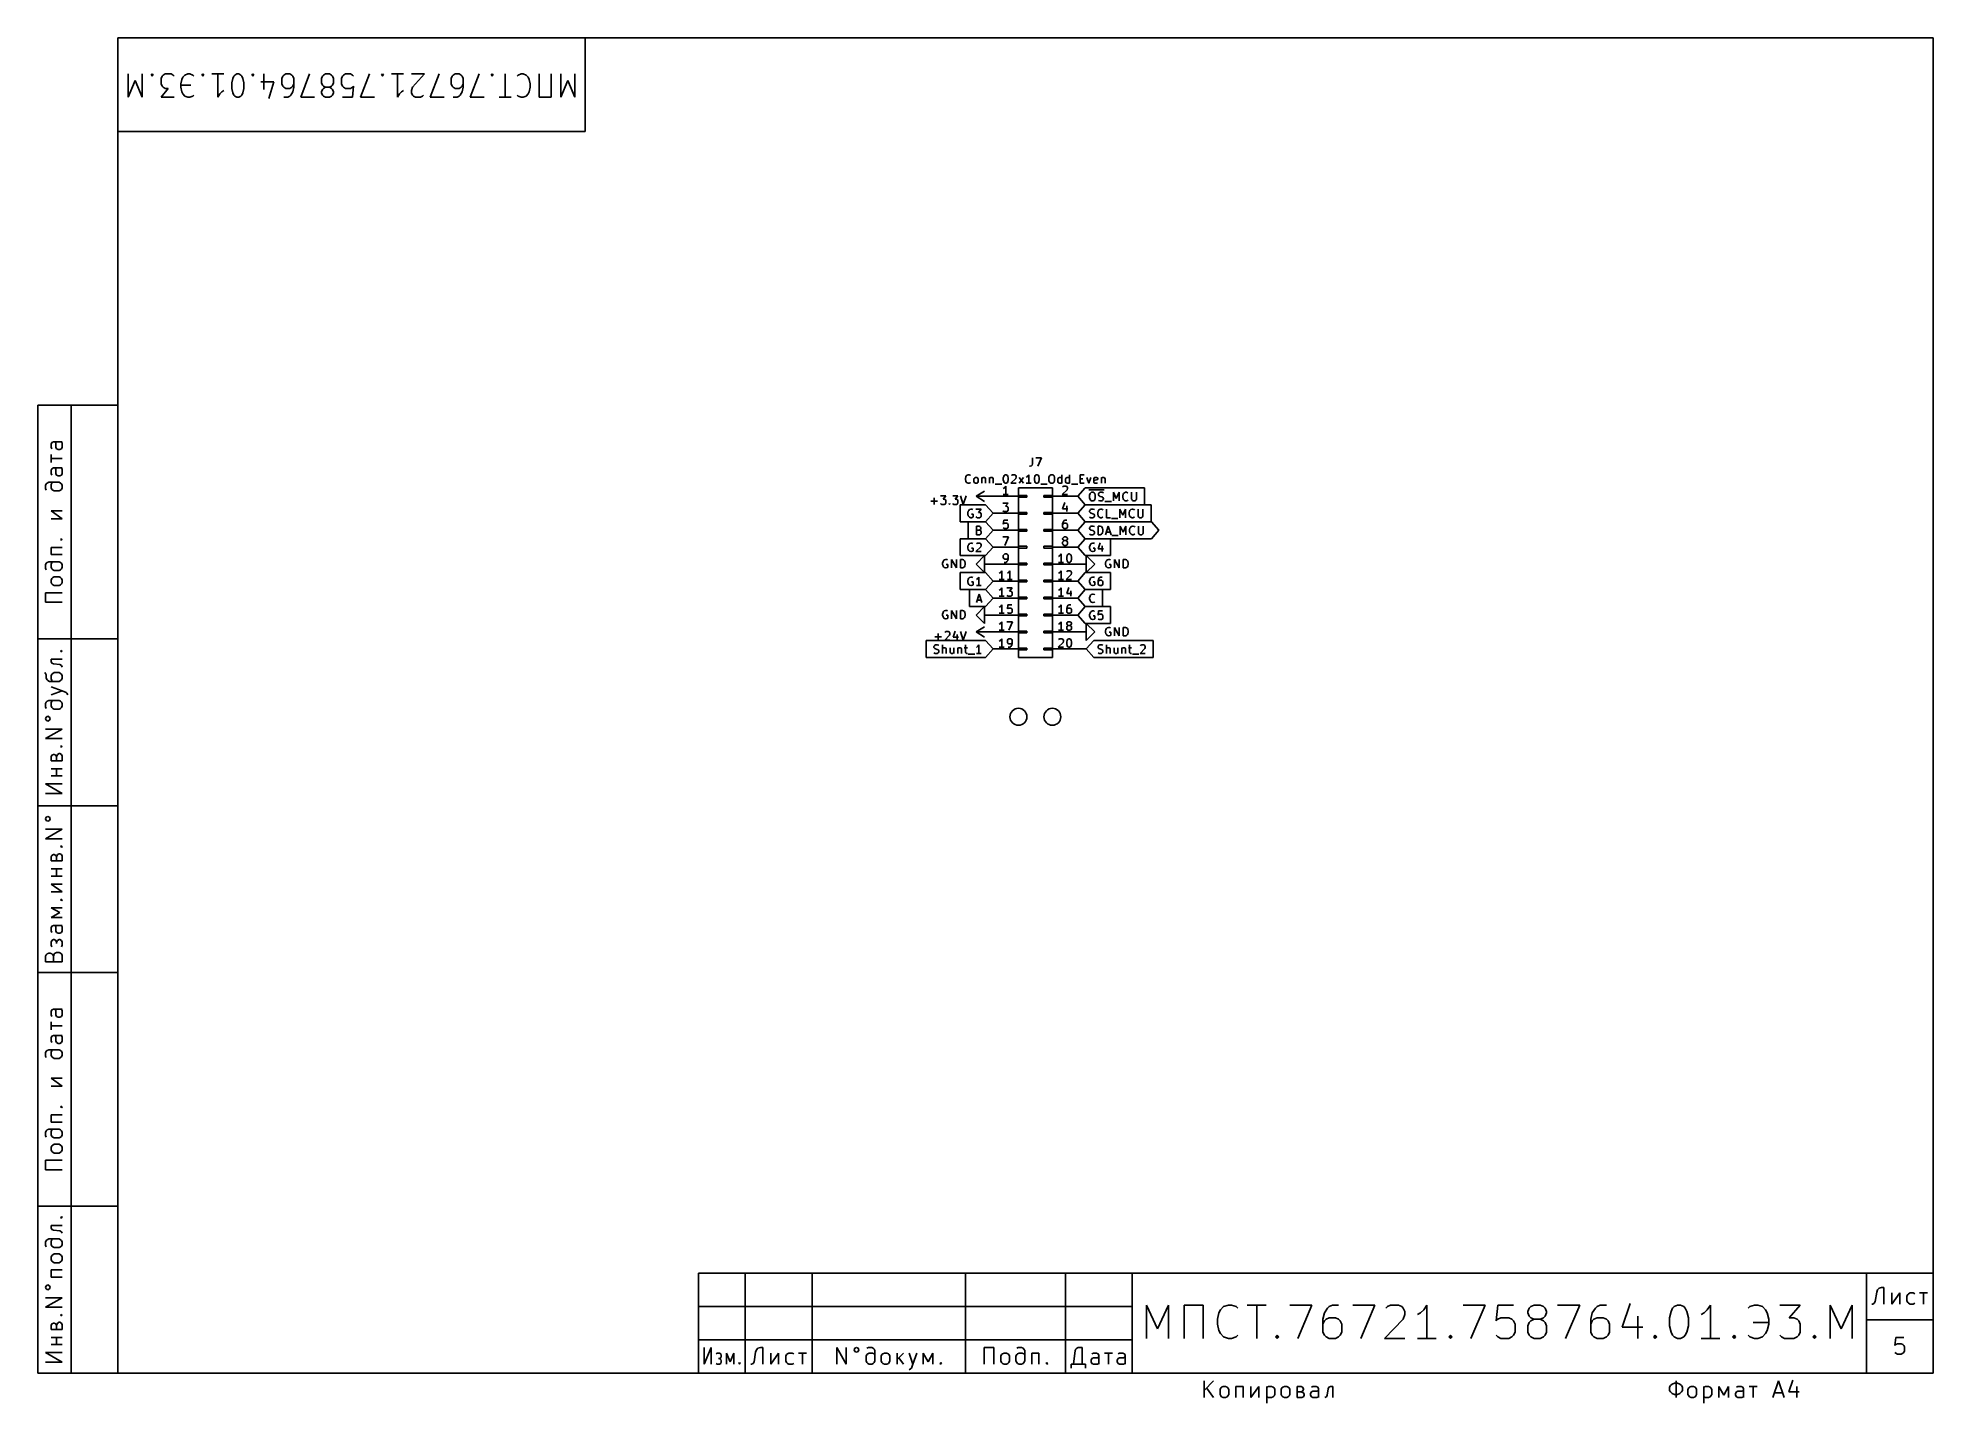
# Model space of a CAD drawing. Extents: x 0.3 to 11.5, y -8.2 to -0.2.
import ezdxf

# ---------------------------------------------------------------- set-up
doc = ezdxf.new("R2010")
doc.units = 0
doc.header["$MEASUREMENT"] = 0
doc.layers.add('BLACK', color=7, linetype='CONTINUOUS')

msp = doc.modelspace()

# ---------------------------------------------------------------- linework, layer by layer
at = {"layer": 'BLACK', "linetype": 'CONTINUOUS'}
for p, q in [((11.4961, -0.19685), (0.787402, -0.19685)), ((0.787402, -0.19685), (0.787402, -8.07115)), ((3.54331, -0.19685), (3.54331, -0.748031)), ((11.4961, -8.07115), (11.4961, -0.19685)), ((0.847315, -0.547205), (0.847315, -0.409409)), ((0.929693, -0.409409), (0.929693, -0.547205)), ((0.98265, -0.415972), (0.988535, -0.409409)), ((0.988535, -0.422531), (0.98265, -0.415972)), ((0.988535, -0.409409), (0.994417, -0.415972)), ((0.988535, -0.422531), (0.988535, -0.409409)), ((0.994417, -0.415972), (0.988535, -0.422531)), ((1.04149, -0.435657), (1.04737, -0.422531)), ((1.04149, -0.468465), (1.04149, -0.435657)), ((1.04737, -0.422531), (1.05326, -0.415972)), ((1.05326, -0.415972), (1.06503, -0.409409)), ((1.06503, -0.409409), (1.10033, -0.409409)), ((1.10033, -0.409409), (1.1121, -0.415972)), ((1.1121, -0.415972), (1.11798, -0.422531)), ((1.15917, -0.468465), (1.16506, -0.442217)), ((1.16506, -0.442217), (1.17094, -0.429094)), ((1.17094, -0.429094), (1.18271, -0.415972)), ((1.18271, -0.415972), (1.20036, -0.409409)), ((1.20036, -0.409409), (1.21213, -0.409409)), ((1.21213, -0.409409), (1.22978, -0.415972)), ((1.22978, -0.415972), (1.23567, -0.422531)), ((1.28274, -0.415972), (1.28863, -0.409409)), ((1.28863, -0.422531), (1.28274, -0.415972)), ((1.28863, -0.409409), (1.29451, -0.415972)), ((1.28863, -0.422531), (1.28863, -0.409409)), ((1.29451, -0.415972), (1.28863, -0.422531)), ((1.34158, -0.409409), (1.41219, -0.409409)), ((1.37689, -0.409409), (1.37689, -0.547205)), ((1.45926, -0.461902), (1.46515, -0.435657)), ((1.46515, -0.435657), (1.47103, -0.422531)), ((1.47103, -0.422531), (1.47691, -0.415972)), ((1.47691, -0.415972), (1.48868, -0.409409)), ((1.48868, -0.409409), (1.50045, -0.409409)), ((1.50045, -0.409409), (1.51222, -0.415972)), ((1.51222, -0.415972), (1.5181, -0.422531)), ((1.5181, -0.422531), (1.52399, -0.435657)), ((1.52399, -0.435657), (1.52987, -0.461902)), ((1.57694, -0.415972), (1.58283, -0.409409)), ((1.58283, -0.422531), (1.57694, -0.415972)), ((1.58283, -0.409409), (1.58871, -0.415972)), ((1.58283, -0.422531), (1.58283, -0.409409)), ((1.58871, -0.415972), (1.58283, -0.422531)), ((1.64756, -0.501272), (1.64756, -0.409409)), ((1.75935, -0.422531), (1.75346, -0.435657)), ((1.75346, -0.435657), (1.75346, -0.468465)), ((1.76524, -0.415972), (1.75935, -0.422531)), ((1.777, -0.409409), (1.76524, -0.415972)), ((1.80054, -0.409409), (1.777, -0.409409)), ((1.81231, -0.415972), (1.80054, -0.409409)), ((1.81819, -0.422531), (1.81231, -0.415972)), ((1.82407, -0.435657), (1.81819, -0.422531)), ((1.82407, -0.48815), (1.82407, -0.435657)), ((1.86526, -0.547205), (1.91822, -0.409409)), ((1.99471, -0.422531), (1.98883, -0.435657)), ((1.98883, -0.435657), (1.98883, -0.461902)), ((2.0006, -0.415972), (1.99471, -0.422531)), ((2.01237, -0.409409), (2.0006, -0.415972)), ((2.0359, -0.409409), (2.01237, -0.409409)), ((2.04767, -0.415972), (2.0359, -0.409409)), ((2.05356, -0.422531), (2.04767, -0.415972)), ((2.05944, -0.435657), (2.05356, -0.422531)), ((2.05944, -0.461902), (2.05944, -0.435657)), ((2.10651, -0.435657), (2.11239, -0.422531)), ((2.10651, -0.468465), (2.10651, -0.435657)), ((2.11239, -0.422531), (2.11828, -0.415972)), ((2.11828, -0.415972), (2.13005, -0.409409)), ((2.13005, -0.409409), (2.15947, -0.409409)), ((2.15947, -0.409409), (2.17124, -0.415972)), ((2.17124, -0.415972), (2.17712, -0.422531)), ((2.21831, -0.547205), (2.27126, -0.409409)), ((2.34187, -0.415972), (2.34776, -0.409409)), ((2.34776, -0.422531), (2.34187, -0.415972)), ((2.34776, -0.409409), (2.35364, -0.415972)), ((2.34776, -0.422531), (2.34776, -0.409409)), ((2.35364, -0.415972), (2.34776, -0.422531)), ((2.40071, -0.409409), (2.47132, -0.409409)), ((2.43602, -0.409409), (2.43602, -0.547205)), ((2.59489, -0.409409), (2.51839, -0.409409)), ((2.52428, -0.48815), (2.59489, -0.409409)), ((2.63019, -0.547205), (2.68315, -0.409409)), ((2.75964, -0.422531), (2.75376, -0.435657)), ((2.75376, -0.435657), (2.75376, -0.468465)), ((2.76553, -0.415972), (2.75964, -0.422531)), ((2.7773, -0.409409), (2.76553, -0.415972)), ((2.80083, -0.409409), (2.7773, -0.409409)), ((2.8126, -0.415972), (2.80083, -0.409409)), ((2.81848, -0.422531), (2.8126, -0.415972)), ((2.82437, -0.435657), (2.81848, -0.422531)), ((2.82437, -0.48815), (2.82437, -0.435657)), ((2.86556, -0.547205), (2.91851, -0.409409)), ((2.98912, -0.415972), (2.99501, -0.409409)), ((2.99501, -0.422531), (2.98912, -0.415972)), ((2.99501, -0.409409), (3.00089, -0.415972)), ((2.99501, -0.422531), (2.99501, -0.409409)), ((3.00089, -0.415972), (2.99501, -0.422531)), ((3.0715, -0.409409), (3.0715, -0.547205)), ((3.14211, -0.422531), (3.14799, -0.415972)), ((3.14799, -0.415972), (3.16565, -0.409409)), ((3.16565, -0.409409), (3.17741, -0.409409)), ((3.17741, -0.409409), (3.19507, -0.415972)), ((3.19507, -0.415972), (3.20683, -0.429094)), ((3.20683, -0.429094), (3.21272, -0.442217)), ((3.21272, -0.442217), (3.2186, -0.468465)), ((3.27156, -0.547205), (3.27156, -0.409409)), ((3.34217, -0.409409), (3.34217, -0.547205)), ((3.40102, -0.547205), (3.40102, -0.409409)), ((3.48339, -0.409409), (3.48339, -0.547205)), ((0.888504, -0.44878), (0.847315, -0.547205)), ((0.929693, -0.547205), (0.888504, -0.44878)), ((1.04737, -0.481587), (1.04149, -0.468465)), ((1.04149, -0.547205), (1.08268, -0.494713)), ((1.11798, -0.547205), (1.04149, -0.547205)), ((1.05326, -0.48815), (1.04737, -0.481587)), ((1.06503, -0.494713), (1.05326, -0.48815)), ((1.08268, -0.494713), (1.06503, -0.494713)), ((1.15917, -0.48815), (1.15917, -0.468465)), ((1.15917, -0.475028), (1.21802, -0.475028)), ((1.16506, -0.514398), (1.15917, -0.48815)), ((1.17094, -0.52752), (1.16506, -0.514398)), ((1.18271, -0.540642), (1.17094, -0.52752)), ((1.20036, -0.547205), (1.18271, -0.540642)), ((1.21213, -0.547205), (1.20036, -0.547205)), ((1.22978, -0.540642), (1.21213, -0.547205)), ((1.23567, -0.534083), (1.22978, -0.540642)), ((1.37689, -0.547205), (1.38865, -0.52752)), ((1.38865, -0.52752), (1.40042, -0.514398)), ((1.40042, -0.514398), (1.41219, -0.507835)), ((1.45926, -0.494713), (1.45926, -0.461902)), ((1.46515, -0.520957), (1.45926, -0.494713)), ((1.47103, -0.534083), (1.46515, -0.520957)), ((1.47691, -0.540642), (1.47103, -0.534083)), ((1.48868, -0.547205), (1.47691, -0.540642)), ((1.50045, -0.547205), (1.48868, -0.547205)), ((1.51222, -0.540642), (1.50045, -0.547205)), ((1.5181, -0.534083), (1.51222, -0.540642)), ((1.52399, -0.520957), (1.5181, -0.534083)), ((1.52987, -0.494713), (1.52399, -0.520957)), ((1.52987, -0.461902), (1.52987, -0.494713)), ((1.70639, -0.455343), (1.6299, -0.455343)), ((1.67697, -0.553768), (1.70639, -0.455343)), ((1.75346, -0.468465), (1.75935, -0.481587)), ((1.75935, -0.481587), (1.76524, -0.48815)), ((1.76524, -0.48815), (1.777, -0.494713)), ((1.76524, -0.547205), (1.78877, -0.547205)), ((1.777, -0.494713), (1.80054, -0.494713)), ((1.78877, -0.547205), (1.80054, -0.540642)), ((1.80054, -0.494713), (1.81231, -0.48815)), ((1.80054, -0.540642), (1.80643, -0.534083)), ((1.80643, -0.534083), (1.81819, -0.514398)), ((1.81231, -0.48815), (1.81819, -0.481587)), ((1.81819, -0.481587), (1.82407, -0.468465)), ((1.81819, -0.514398), (1.82407, -0.48815)), ((1.94764, -0.547205), (1.86526, -0.547205)), ((1.98883, -0.461902), (1.99471, -0.475028)), ((1.98883, -0.514398), (1.99471, -0.501272)), ((1.98883, -0.520957), (1.98883, -0.514398)), ((1.99471, -0.534083), (1.98883, -0.520957)), ((1.99471, -0.475028), (2.0006, -0.481587)), ((1.99471, -0.501272), (2.0006, -0.494713)), ((2.0006, -0.540642), (1.99471, -0.534083)), ((2.0006, -0.481587), (2.01237, -0.48815)), ((2.0006, -0.494713), (2.01237, -0.48815)), ((2.01237, -0.547205), (2.0006, -0.540642)), ((2.01237, -0.48815), (2.0359, -0.48815)), ((2.0359, -0.547205), (2.01237, -0.547205)), ((2.0359, -0.48815), (2.04767, -0.481587)), ((2.0359, -0.48815), (2.04767, -0.494713)), ((2.04767, -0.540642), (2.0359, -0.547205)), ((2.04767, -0.481587), (2.05356, -0.475028)), ((2.04767, -0.494713), (2.05356, -0.501272)), ((2.05356, -0.534083), (2.04767, -0.540642)), ((2.05356, -0.475028), (2.05944, -0.461902)), ((2.05356, -0.501272), (2.05944, -0.514398)), ((2.05944, -0.520957), (2.05356, -0.534083)), ((2.05944, -0.514398), (2.05944, -0.520957)), ((2.11239, -0.481587), (2.10651, -0.468465)), ((2.11828, -0.48815), (2.11239, -0.481587)), ((2.11239, -0.547205), (2.17124, -0.547205)), ((2.13005, -0.494713), (2.11828, -0.48815)), ((2.15947, -0.494713), (2.13005, -0.494713)), ((2.17124, -0.48815), (2.15947, -0.494713)), ((2.17124, -0.547205), (2.17712, -0.481587)), ((2.17712, -0.481587), (2.17124, -0.48815)), ((2.30069, -0.547205), (2.21831, -0.547205)), ((2.43602, -0.547205), (2.44779, -0.52752)), ((2.44779, -0.52752), (2.45956, -0.514398)), ((2.45956, -0.514398), (2.47132, -0.507835)), ((2.51839, -0.507835), (2.52428, -0.48815)), ((2.51839, -0.520957), (2.51839, -0.507835)), ((2.52428, -0.534083), (2.51839, -0.520957)), ((2.53017, -0.540642), (2.52428, -0.534083)), ((2.54193, -0.547205), (2.53017, -0.540642)), ((2.57135, -0.547205), (2.54193, -0.547205)), ((2.58312, -0.540642), (2.57135, -0.547205)), ((2.589, -0.534083), (2.58312, -0.540642)), ((2.71257, -0.547205), (2.63019, -0.547205)), ((2.75376, -0.468465), (2.75964, -0.481587)), ((2.75964, -0.481587), (2.76553, -0.48815)), ((2.76553, -0.48815), (2.7773, -0.494713)), ((2.76553, -0.547205), (2.78906, -0.547205)), ((2.7773, -0.494713), (2.80083, -0.494713)), ((2.78906, -0.547205), (2.80083, -0.540642)), ((2.80083, -0.494713), (2.8126, -0.48815)), ((2.80083, -0.540642), (2.80672, -0.534083)), ((2.80672, -0.534083), (2.81848, -0.514398)), ((2.8126, -0.48815), (2.81848, -0.481587)), ((2.81848, -0.481587), (2.82437, -0.468465)), ((2.81848, -0.514398), (2.82437, -0.48815)), ((2.94793, -0.547205), (2.86556, -0.547205)), ((3.1068, -0.547205), (3.0362, -0.547205)), ((3.14799, -0.540642), (3.14211, -0.534083)), ((3.16565, -0.547205), (3.14799, -0.540642)), ((3.17741, -0.547205), (3.16565, -0.547205)), ((3.19507, -0.540642), (3.17741, -0.547205)), ((3.20683, -0.52752), (3.19507, -0.540642)), ((3.21272, -0.514398), (3.20683, -0.52752)), ((3.2186, -0.48815), (3.21272, -0.514398)), ((3.2186, -0.468465), (3.2186, -0.48815)), ((3.34217, -0.547205), (3.27156, -0.547205)), ((3.4422, -0.44878), (3.40102, -0.547205)), ((3.48339, -0.547205), (3.4422, -0.44878)), ((0.787402, -0.748031), (3.54331, -0.748031)), ((0.314961, -2.36249), (0.787402, -2.36249)), ((0.314961, -2.36249), (0.314961, -8.07115)), ((0.511811, -2.36249), (0.511811, -8.07115)), ((0.397476, -2.58277), (0.392787, -2.59214)), ((0.392787, -2.59214), (0.392787, -2.61089)), ((0.392787, -2.61089), (0.397476, -2.62026)), ((0.392787, -2.69994), (0.392787, -2.65307)), ((0.392787, -2.67651), (0.458406, -2.67651)), ((0.40685, -2.57808), (0.397476, -2.58277)), ((0.458406, -2.57808), (0.40685, -2.57808)), ((0.420909, -2.58746), (0.416224, -2.57808)), ((0.420909, -2.61089), (0.420909, -2.58746)), ((0.425598, -2.62026), (0.420909, -2.61089)), ((0.434972, -2.62495), (0.425598, -2.62026)), ((0.444346, -2.62495), (0.434972, -2.62495)), ((0.45372, -2.62026), (0.444346, -2.62495)), ((0.45372, -2.57808), (0.458406, -2.58746)), ((0.458406, -2.61089), (0.45372, -2.62026)), ((0.458406, -2.58746), (0.458406, -2.61089)), ((6.18333, -2.6728), (6.18333, -2.70852)), ((6.18333, -2.6728), (6.18333, -2.70852)), ((6.20238, -2.6728), (6.23571, -2.6728)), ((6.20238, -2.6728), (6.23571, -2.6728)), ((6.23571, -2.6728), (6.21429, -2.7228)), ((6.23571, -2.6728), (6.21429, -2.7228)), ((0.397476, -2.73744), (0.392787, -2.74681)), ((0.392787, -2.74681), (0.392787, -2.76556)), ((0.392787, -2.76556), (0.397476, -2.77493)), ((0.40685, -2.73275), (0.397476, -2.73744)), ((0.458406, -2.73275), (0.40685, -2.73275)), ((0.420909, -2.74213), (0.416224, -2.73275)), ((0.420909, -2.76556), (0.420909, -2.74213)), ((0.425598, -2.77493), (0.420909, -2.76556)), ((0.434972, -2.77962), (0.425598, -2.77493)), ((0.444346, -2.77962), (0.434972, -2.77962)), ((0.45372, -2.77493), (0.444346, -2.77962)), ((0.45372, -2.73275), (0.458406, -2.74213)), ((0.458406, -2.76556), (0.45372, -2.77493)), ((0.458406, -2.74213), (0.458406, -2.76556)), ((5.78691, -2.79423), (5.78929, -2.78471)), ((5.78691, -2.79423), (5.78929, -2.78471)), ((5.78691, -2.80137), (5.78691, -2.79423)), ((5.78691, -2.80137), (5.78691, -2.79423)), ((5.78929, -2.78471), (5.79167, -2.77995)), ((5.78929, -2.78471), (5.79167, -2.77995)), ((5.79167, -2.77995), (5.79644, -2.77519)), ((5.79167, -2.77995), (5.79644, -2.77519)), ((5.79644, -2.77519), (5.80358, -2.7728)), ((5.79644, -2.77519), (5.80358, -2.7728)), ((5.80358, -2.7728), (5.80834, -2.7728)), ((5.80358, -2.7728), (5.80834, -2.7728)), ((5.80834, -2.7728), (5.81548, -2.77519)), ((5.80834, -2.7728), (5.81548, -2.77519)), ((5.81548, -2.77519), (5.81786, -2.77757)), ((5.81548, -2.77519), (5.81786, -2.77757)), ((5.83691, -2.799), (5.83929, -2.79423)), ((5.83691, -2.799), (5.83929, -2.79423)), ((5.83929, -2.79423), (5.84167, -2.79185)), ((5.83929, -2.79423), (5.84167, -2.79185)), ((5.84167, -2.79185), (5.84644, -2.78947)), ((5.84167, -2.79185), (5.84644, -2.78947)), ((5.84644, -2.78947), (5.85358, -2.78947)), ((5.84644, -2.78947), (5.85358, -2.78947)), ((5.85358, -2.78947), (5.85834, -2.79185)), ((5.85358, -2.78947), (5.85834, -2.79185)), ((5.85834, -2.79185), (5.86072, -2.79423)), ((5.85834, -2.79185), (5.86072, -2.79423)), ((5.86072, -2.79423), (5.8631, -2.799)), ((5.86072, -2.79423), (5.8631, -2.799)), ((5.88453, -2.78947), (5.88453, -2.8228)), ((5.88453, -2.78947), (5.88453, -2.8228)), ((5.88453, -2.79423), (5.88691, -2.79185)), ((5.88453, -2.79423), (5.88691, -2.79185)), ((5.88691, -2.79185), (5.89167, -2.78947)), ((5.88691, -2.79185), (5.89167, -2.78947)), ((5.89167, -2.78947), (5.89881, -2.78947)), ((5.89167, -2.78947), (5.89881, -2.78947)), ((5.89881, -2.78947), (5.90357, -2.79185)), ((5.89881, -2.78947), (5.90357, -2.79185)), ((5.90357, -2.79185), (5.90596, -2.79661)), ((5.90357, -2.79185), (5.90596, -2.79661)), ((5.92976, -2.78947), (5.92976, -2.8228)), ((5.92976, -2.78947), (5.92976, -2.8228)), ((5.92976, -2.79423), (5.93215, -2.79185)), ((5.92976, -2.79423), (5.93215, -2.79185)), ((5.93215, -2.79185), (5.93691, -2.78947)), ((5.93215, -2.79185), (5.93691, -2.78947)), ((5.93691, -2.78947), (5.94405, -2.78947)), ((5.93691, -2.78947), (5.94405, -2.78947)), ((5.94405, -2.78947), (5.94881, -2.79185)), ((5.94405, -2.78947), (5.94881, -2.79185)), ((5.94881, -2.79185), (5.95119, -2.79661)), ((5.94881, -2.79185), (5.95119, -2.79661)), ((6.01072, -2.79185), (6.01309, -2.78233)), ((6.01072, -2.79185), (6.01309, -2.78233)), ((6.01072, -2.80376), (6.01072, -2.79185)), ((6.01072, -2.80376), (6.01072, -2.79185)), ((6.01309, -2.78233), (6.01548, -2.77757)), ((6.01309, -2.78233), (6.01548, -2.77757)), ((6.01548, -2.77757), (6.01786, -2.77519)), ((6.01548, -2.77757), (6.01786, -2.77519)), ((6.01786, -2.77519), (6.02262, -2.7728)), ((6.01786, -2.77519), (6.02262, -2.7728)), ((6.02262, -2.7728), (6.02738, -2.7728)), ((6.02262, -2.7728), (6.02738, -2.7728)), ((6.02738, -2.7728), (6.03214, -2.77519)), ((6.02738, -2.7728), (6.03214, -2.77519)), ((6.03214, -2.77519), (6.03452, -2.77757)), ((6.03214, -2.77519), (6.03452, -2.77757)), ((6.03452, -2.77757), (6.03691, -2.78233)), ((6.03452, -2.77757), (6.03691, -2.78233)), ((6.03691, -2.78233), (6.03929, -2.79185)), ((6.03691, -2.78233), (6.03929, -2.79185)), ((6.03929, -2.79185), (6.03929, -2.80376)), ((6.03929, -2.79185), (6.03929, -2.80376)), ((6.08452, -2.79423), (6.05595, -2.8228)), ((6.08452, -2.79423), (6.05595, -2.8228)), ((6.05833, -2.77757), (6.06071, -2.77519)), ((6.05833, -2.77757), (6.06071, -2.77519)), ((6.06071, -2.77519), (6.06548, -2.7728)), ((6.06071, -2.77519), (6.06548, -2.7728)), ((6.06548, -2.7728), (6.07738, -2.7728)), ((6.06548, -2.7728), (6.07738, -2.7728)), ((6.07738, -2.7728), (6.08214, -2.77519)), ((6.07738, -2.7728), (6.08214, -2.77519)), ((6.08214, -2.77519), (6.08452, -2.77757)), ((6.08214, -2.77519), (6.08452, -2.77757)), ((6.08452, -2.77757), (6.08691, -2.78233)), ((6.08452, -2.77757), (6.08691, -2.78233)), ((6.08691, -2.78709), (6.08452, -2.79423)), ((6.08691, -2.78709), (6.08452, -2.79423)), ((6.08691, -2.78233), (6.08691, -2.78709)), ((6.08691, -2.78233), (6.08691, -2.78709)), ((6.10357, -2.8228), (6.12976, -2.78947)), ((6.10357, -2.78947), (6.12976, -2.8228)), ((6.10357, -2.8228), (6.12976, -2.78947)), ((6.10357, -2.78947), (6.12976, -2.8228)), ((6.15119, -2.78471), (6.14643, -2.78709)), ((6.15119, -2.78471), (6.14643, -2.78709)), ((6.15595, -2.77995), (6.15119, -2.78471)), ((6.15595, -2.77995), (6.15119, -2.78471)), ((6.16071, -2.7728), (6.15595, -2.77995)), ((6.16071, -2.7728), (6.15595, -2.77995)), ((6.16071, -2.8228), (6.16071, -2.7728)), ((6.16071, -2.8228), (6.16071, -2.7728)), ((6.16905, -2.7228), (6.16429, -2.7228)), ((6.16905, -2.7228), (6.16429, -2.7228)), ((6.17619, -2.72043), (6.16905, -2.7228)), ((6.17619, -2.72043), (6.16905, -2.7228)), ((6.18095, -2.71566), (6.17619, -2.72043)), ((6.18095, -2.71566), (6.17619, -2.72043)), ((6.18333, -2.70852), (6.18095, -2.71566)), ((6.18333, -2.70852), (6.18095, -2.71566)), ((6.19405, -2.79185), (6.19643, -2.78233)), ((6.19405, -2.79185), (6.19643, -2.78233)), ((6.19405, -2.80376), (6.19405, -2.79185)), ((6.19405, -2.80376), (6.19405, -2.79185)), ((6.19643, -2.78233), (6.19881, -2.77757)), ((6.19643, -2.78233), (6.19881, -2.77757)), ((6.19881, -2.77757), (6.20119, -2.77519)), ((6.19881, -2.77757), (6.20119, -2.77519)), ((6.20119, -2.77519), (6.20595, -2.7728)), ((6.20119, -2.77519), (6.20595, -2.7728)), ((6.20595, -2.7728), (6.21071, -2.7728)), ((6.20595, -2.7728), (6.21071, -2.7728)), ((6.21071, -2.7728), (6.21547, -2.77519)), ((6.21071, -2.7728), (6.21547, -2.77519)), ((6.21547, -2.77519), (6.21785, -2.77757)), ((6.21547, -2.77519), (6.21785, -2.77757)), ((6.21785, -2.77757), (6.22024, -2.78233)), ((6.21785, -2.77757), (6.22024, -2.78233)), ((6.22024, -2.78233), (6.22262, -2.79185)), ((6.22024, -2.78233), (6.22262, -2.79185)), ((6.22262, -2.79185), (6.22262, -2.80376)), ((6.22262, -2.79185), (6.22262, -2.80376)), ((6.27976, -2.78947), (6.28214, -2.77995)), ((6.27976, -2.78947), (6.28214, -2.77995)), ((6.27976, -2.80614), (6.27976, -2.78947)), ((6.27976, -2.80614), (6.27976, -2.78947)), ((6.28214, -2.77995), (6.2869, -2.77519)), ((6.28214, -2.77995), (6.2869, -2.77519)), ((6.2869, -2.77519), (6.29166, -2.7728)), ((6.2869, -2.77519), (6.29166, -2.7728)), ((6.29166, -2.7728), (6.30119, -2.7728)), ((6.29166, -2.7728), (6.30119, -2.7728)), ((6.30119, -2.7728), (6.30595, -2.77519)), ((6.30119, -2.7728), (6.30595, -2.77519)), ((6.30595, -2.77519), (6.31071, -2.77995)), ((6.30595, -2.77519), (6.31071, -2.77995)), ((6.31071, -2.77995), (6.31309, -2.78947)), ((6.31071, -2.77995), (6.31309, -2.78947)), ((6.31309, -2.78947), (6.31309, -2.80614)), ((6.31309, -2.78947), (6.31309, -2.80614)), ((6.33214, -2.799), (6.33452, -2.79423)), ((6.33214, -2.799), (6.33452, -2.79423)), ((6.33452, -2.79423), (6.3369, -2.79185)), ((6.33452, -2.79423), (6.3369, -2.79185)), ((6.3369, -2.79185), (6.34167, -2.78947)), ((6.3369, -2.79185), (6.34167, -2.78947)), ((6.34167, -2.78947), (6.35119, -2.78947)), ((6.34167, -2.78947), (6.35119, -2.78947)), ((6.35119, -2.78947), (6.35595, -2.79185)), ((6.35119, -2.78947), (6.35595, -2.79185)), ((6.35595, -2.8228), (6.35595, -2.7728)), ((6.35595, -2.8228), (6.35595, -2.7728)), ((6.37738, -2.799), (6.37976, -2.79423)), ((6.37738, -2.799), (6.37976, -2.79423)), ((6.37976, -2.79423), (6.38214, -2.79185)), ((6.37976, -2.79423), (6.38214, -2.79185)), ((6.38214, -2.79185), (6.3869, -2.78947)), ((6.38214, -2.79185), (6.3869, -2.78947)), ((6.3869, -2.78947), (6.39643, -2.78947)), ((6.3869, -2.78947), (6.39643, -2.78947)), ((6.39643, -2.78947), (6.40119, -2.79185)), ((6.39643, -2.78947), (6.40119, -2.79185)), ((6.40119, -2.8228), (6.40119, -2.7728)), ((6.40119, -2.8228), (6.40119, -2.7728)), ((6.46309, -2.8228), (6.46309, -2.7728)), ((6.46309, -2.7728), (6.4869, -2.7728)), ((6.46309, -2.8228), (6.46309, -2.7728)), ((6.46309, -2.7728), (6.4869, -2.7728)), ((6.50356, -2.78947), (6.51547, -2.8228)), ((6.50356, -2.78947), (6.51547, -2.8228)), ((6.51547, -2.8228), (6.52737, -2.78947)), ((6.51547, -2.8228), (6.52737, -2.78947)), ((6.54404, -2.79661), (6.54642, -2.79185)), ((6.54404, -2.79661), (6.54642, -2.79185)), ((6.54642, -2.79185), (6.55118, -2.78947)), ((6.54642, -2.79185), (6.55118, -2.78947)), ((6.55118, -2.78947), (6.5607, -2.78947)), ((6.55118, -2.78947), (6.5607, -2.78947)), ((6.5607, -2.78947), (6.56546, -2.79185)), ((6.5607, -2.78947), (6.56546, -2.79185)), ((6.56546, -2.79185), (6.56785, -2.79661)), ((6.56546, -2.79185), (6.56785, -2.79661)), ((6.58928, -2.78947), (6.58928, -2.8228)), ((6.58928, -2.78947), (6.58928, -2.8228)), ((6.58928, -2.79423), (6.59166, -2.79185)), ((6.58928, -2.79423), (6.59166, -2.79185)), ((6.59166, -2.79185), (6.59642, -2.78947)), ((6.59166, -2.79185), (6.59642, -2.78947)), ((6.59642, -2.78947), (6.60356, -2.78947)), ((6.59642, -2.78947), (6.60356, -2.78947)), ((6.60356, -2.78947), (6.60832, -2.79185)), ((6.60356, -2.78947), (6.60832, -2.79185)), ((6.60832, -2.79185), (6.6107, -2.79661)), ((6.60832, -2.79185), (6.6107, -2.79661)), ((0.364665, -2.82649), (0.35998, -2.83586)), ((0.35998, -2.83586), (0.35998, -2.85461)), ((0.35998, -2.85461), (0.364665, -2.86398)), ((0.369354, -2.8218), (0.364665, -2.82649)), ((0.378728, -2.81711), (0.369354, -2.8218)), ((0.439657, -2.81711), (0.378728, -2.81711)), ((0.397476, -2.8218), (0.392787, -2.83118)), ((0.392787, -2.83118), (0.392787, -2.84993)), ((0.392787, -2.84993), (0.397476, -2.8593)), ((0.402161, -2.81711), (0.397476, -2.8218)), ((0.397476, -2.8593), (0.402161, -2.86398)), ((0.402161, -2.86398), (0.411535, -2.86867)), ((0.411535, -2.86867), (0.439657, -2.86867)), ((0.449031, -2.8218), (0.439657, -2.81711)), ((0.439657, -2.86867), (0.449031, -2.86398)), ((0.45372, -2.82649), (0.449031, -2.8218)), ((0.449031, -2.86398), (0.45372, -2.8593)), ((0.458406, -2.83586), (0.45372, -2.82649)), ((0.45372, -2.8593), (0.458406, -2.84993)), ((0.458406, -2.84993), (0.458406, -2.83586)), ((5.64086, -2.8978), (5.67181, -2.8978)), ((5.64086, -2.8978), (5.67181, -2.8978)), ((5.67181, -2.8978), (5.65514, -2.91685)), ((5.67181, -2.8978), (5.65514, -2.91685)), ((5.71229, -2.8978), (5.74324, -2.8978)), ((5.71229, -2.8978), (5.74324, -2.8978)), ((5.74324, -2.8978), (5.72657, -2.91685)), ((5.74324, -2.8978), (5.72657, -2.91685)), ((5.75752, -2.8978), (5.77419, -2.9478)), ((5.75752, -2.8978), (5.77419, -2.9478)), ((5.77419, -2.9478), (5.79086, -2.8978)), ((5.77419, -2.9478), (5.79086, -2.8978)), ((5.78929, -2.8109), (5.78691, -2.80137)), ((5.78929, -2.8109), (5.78691, -2.80137)), ((5.79167, -2.81566), (5.78929, -2.8109)), ((5.79167, -2.81566), (5.78929, -2.8109)), ((5.79644, -2.82043), (5.79167, -2.81566)), ((5.79644, -2.82043), (5.79167, -2.81566)), ((5.80358, -2.8228), (5.79644, -2.82043)), ((5.80358, -2.8228), (5.79644, -2.82043)), ((5.80834, -2.8228), (5.80358, -2.8228)), ((5.80834, -2.8228), (5.80358, -2.8228)), ((5.81548, -2.82043), (5.80834, -2.8228)), ((5.81548, -2.82043), (5.80834, -2.8228)), ((5.81786, -2.81804), (5.81548, -2.82043)), ((5.81786, -2.81804), (5.81548, -2.82043)), ((5.83691, -2.81328), (5.83691, -2.799)), ((5.83691, -2.81328), (5.83691, -2.799)), ((5.83929, -2.81804), (5.83691, -2.81328)), ((5.83929, -2.81804), (5.83691, -2.81328)), ((5.84167, -2.82043), (5.83929, -2.81804)), ((5.84167, -2.82043), (5.83929, -2.81804)), ((5.84644, -2.8228), (5.84167, -2.82043)), ((5.84644, -2.8228), (5.84167, -2.82043)), ((5.85358, -2.8228), (5.84644, -2.8228)), ((5.85358, -2.8228), (5.84644, -2.8228)), ((5.85, -2.9), (5.9, -2.87)), ((5.9, -2.93), (5.85, -2.9)), ((5.95, -2.9), (5.85, -2.9)), ((5.85834, -2.82043), (5.85358, -2.8228)), ((5.85834, -2.82043), (5.85358, -2.8228)), ((5.86072, -2.81804), (5.85834, -2.82043)), ((5.86072, -2.81804), (5.85834, -2.82043)), ((5.8631, -2.81328), (5.86072, -2.81804)), ((5.8631, -2.81328), (5.86072, -2.81804)), ((5.8631, -2.799), (5.8631, -2.81328)), ((5.8631, -2.799), (5.8631, -2.81328)), ((5.90596, -2.79661), (5.90596, -2.8228)), ((5.90596, -2.79661), (5.90596, -2.8228)), ((6.1, -2.9), (5.95, -2.9)), ((6.1, -2.9), (5.95, -2.9)), ((5.95119, -2.79661), (5.95119, -2.8228)), ((5.95119, -2.79661), (5.95119, -2.8228)), ((5.9631, -2.82757), (6.00119, -2.82757)), ((5.9631, -2.82757), (6.00119, -2.82757)), ((6.01309, -2.81328), (6.01072, -2.80376)), ((6.01309, -2.81328), (6.01072, -2.80376)), ((6.01548, -2.85178), (6.01072, -2.85417)), ((6.01548, -2.85178), (6.01072, -2.85417)), ((6.03929, -2.88988), (6.01072, -2.88988)), ((6.03929, -2.88988), (6.01072, -2.88988)), ((6.01548, -2.81804), (6.01309, -2.81328)), ((6.01548, -2.81804), (6.01309, -2.81328)), ((6.01786, -2.82043), (6.01548, -2.81804)), ((6.01786, -2.82043), (6.01548, -2.81804)), ((6.02024, -2.84702), (6.01548, -2.85178)), ((6.02024, -2.84702), (6.01548, -2.85178)), ((6.02262, -2.8228), (6.01786, -2.82043)), ((6.02262, -2.8228), (6.01786, -2.82043)), ((6.025, -2.83988), (6.02024, -2.84702)), ((6.025, -2.83988), (6.02024, -2.84702)), ((6.02738, -2.8228), (6.02262, -2.8228)), ((6.02738, -2.8228), (6.02262, -2.8228)), ((6.025, -2.88988), (6.025, -2.83988)), ((6.025, -2.88988), (6.025, -2.83988)), ((6.03214, -2.82043), (6.02738, -2.8228)), ((6.03214, -2.82043), (6.02738, -2.8228)), ((6.03452, -2.81804), (6.03214, -2.82043)), ((6.03452, -2.81804), (6.03214, -2.82043)), ((6.03691, -2.81328), (6.03452, -2.81804)), ((6.03691, -2.81328), (6.03452, -2.81804)), ((6.03929, -2.80376), (6.03691, -2.81328)), ((6.03929, -2.80376), (6.03691, -2.81328)), ((6.05595, -2.8228), (6.08691, -2.8228)), ((6.05595, -2.8228), (6.08691, -2.8228)), ((6.1, -2.85), (6.1, -3.85)), ((6.3, -2.85), (6.1, -2.85)), ((6.1, -2.895), (6.1, -2.905)), ((6.15, -2.895), (6.1, -2.895)), ((6.1, -2.905), (6.15, -2.905)), ((6.175, -2.8228), (6.14643, -2.8228)), ((6.175, -2.8228), (6.14643, -2.8228)), ((6.15, -2.905), (6.15, -2.895)), ((6.19643, -2.81328), (6.19405, -2.80376)), ((6.19643, -2.81328), (6.19405, -2.80376)), ((6.19881, -2.81804), (6.19643, -2.81328)), ((6.19881, -2.81804), (6.19643, -2.81328)), ((6.20119, -2.82043), (6.19881, -2.81804)), ((6.20119, -2.82043), (6.19881, -2.81804)), ((6.20595, -2.8228), (6.20119, -2.82043)), ((6.20595, -2.8228), (6.20119, -2.82043)), ((6.21071, -2.8228), (6.20595, -2.8228)), ((6.21071, -2.8228), (6.20595, -2.8228)), ((6.21547, -2.82043), (6.21071, -2.8228)), ((6.21547, -2.82043), (6.21071, -2.8228)), ((6.21785, -2.81804), (6.21547, -2.82043)), ((6.21785, -2.81804), (6.21547, -2.82043)), ((6.22024, -2.81328), (6.21785, -2.81804)), ((6.22024, -2.81328), (6.21785, -2.81804)), ((6.22262, -2.80376), (6.22024, -2.81328)), ((6.22262, -2.80376), (6.22024, -2.81328)), ((6.23214, -2.82757), (6.27024, -2.82757)), ((6.23214, -2.82757), (6.27024, -2.82757)), ((6.25, -2.905), (6.25, -2.895)), ((6.25, -2.895), (6.3, -2.895)), ((6.3, -2.905), (6.25, -2.905)), ((6.28214, -2.81566), (6.27976, -2.80614)), ((6.28214, -2.81566), (6.27976, -2.80614)), ((6.2869, -2.82043), (6.28214, -2.81566)), ((6.2869, -2.82043), (6.28214, -2.81566)), ((6.29166, -2.8228), (6.2869, -2.82043)), ((6.29166, -2.8228), (6.2869, -2.82043)), ((6.30119, -2.8228), (6.29166, -2.8228)), ((6.30119, -2.8228), (6.29166, -2.8228)), ((6.3, -3.85), (6.3, -2.85)), ((6.3, -2.895), (6.3, -2.905)), ((6.3, -2.9), (6.45, -2.9)), ((6.3, -2.9), (6.45, -2.9)), ((6.30595, -2.82043), (6.30119, -2.8228)), ((6.30595, -2.82043), (6.30119, -2.8228)), ((6.31071, -2.81566), (6.30595, -2.82043)), ((6.31071, -2.81566), (6.30595, -2.82043)), ((6.31309, -2.80614), (6.31071, -2.81566)), ((6.31309, -2.80614), (6.31071, -2.81566)), ((6.33214, -2.81328), (6.33214, -2.799)), ((6.33214, -2.81328), (6.33214, -2.799)), ((6.33452, -2.81804), (6.33214, -2.81328)), ((6.33452, -2.81804), (6.33214, -2.81328)), ((6.3369, -2.82043), (6.33452, -2.81804)), ((6.3369, -2.82043), (6.33452, -2.81804)), ((6.34167, -2.8228), (6.3369, -2.82043)), ((6.34167, -2.8228), (6.3369, -2.82043)), ((6.35119, -2.8228), (6.34167, -2.8228)), ((6.35119, -2.8228), (6.34167, -2.8228)), ((6.35595, -2.82043), (6.35119, -2.8228)), ((6.35595, -2.82043), (6.35119, -2.8228)), ((6.38691, -2.86131), (6.35833, -2.88988)), ((6.38691, -2.86131), (6.35833, -2.88988)), ((6.35833, -2.88988), (6.38929, -2.88988)), ((6.35833, -2.88988), (6.38929, -2.88988)), ((6.36072, -2.84464), (6.36309, -2.84226)), ((6.36072, -2.84464), (6.36309, -2.84226)), ((6.36309, -2.84226), (6.36786, -2.83988)), ((6.36309, -2.84226), (6.36786, -2.83988)), ((6.36786, -2.83988), (6.37976, -2.83988)), ((6.36786, -2.83988), (6.37976, -2.83988)), ((6.37738, -2.81328), (6.37738, -2.799)), ((6.37738, -2.81328), (6.37738, -2.799)), ((6.37976, -2.81804), (6.37738, -2.81328)), ((6.37976, -2.81804), (6.37738, -2.81328)), ((6.38214, -2.82043), (6.37976, -2.81804)), ((6.38214, -2.82043), (6.37976, -2.81804)), ((6.37976, -2.83988), (6.38452, -2.84226)), ((6.37976, -2.83988), (6.38452, -2.84226)), ((6.3869, -2.8228), (6.38214, -2.82043)), ((6.3869, -2.8228), (6.38214, -2.82043)), ((6.38452, -2.84226), (6.38691, -2.84464)), ((6.38452, -2.84226), (6.38691, -2.84464)), ((6.39643, -2.8228), (6.3869, -2.8228)), ((6.39643, -2.8228), (6.3869, -2.8228)), ((6.38691, -2.84464), (6.38929, -2.8494)), ((6.38691, -2.84464), (6.38929, -2.8494)), ((6.38929, -2.85417), (6.38691, -2.86131)), ((6.38929, -2.85417), (6.38691, -2.86131)), ((6.38929, -2.8494), (6.38929, -2.85417)), ((6.38929, -2.8494), (6.38929, -2.85417)), ((6.40119, -2.82043), (6.39643, -2.8228)), ((6.40119, -2.82043), (6.39643, -2.8228)), ((6.41309, -2.82757), (6.45119, -2.82757)), ((6.41309, -2.82757), (6.45119, -2.82757)), ((6.49375, -2.84998), (6.45, -2.9)), ((6.45, -2.9), (6.49375, -2.95002)), ((6.46309, -2.79661), (6.47976, -2.79661)), ((6.46309, -2.79661), (6.47976, -2.79661)), ((6.4869, -2.8228), (6.46309, -2.8228)), ((6.4869, -2.8228), (6.46309, -2.8228)), ((6.84389, -2.84998), (6.49375, -2.84998)), ((6.51536, -2.8625), (6.60536, -2.8625)), ((6.51989, -2.89305), (6.52226, -2.88352)), ((6.51989, -2.90971), (6.51989, -2.89305)), ((6.52226, -2.88352), (6.52703, -2.87876)), ((6.52703, -2.87876), (6.53179, -2.87638)), ((6.53179, -2.87638), (6.54131, -2.87638)), ((6.54131, -2.87638), (6.54607, -2.87876)), ((6.54404, -2.81566), (6.54404, -2.79661)), ((6.54404, -2.81566), (6.54404, -2.79661)), ((6.56785, -2.80137), (6.54404, -2.80614)), ((6.56785, -2.80137), (6.54404, -2.80614)), ((6.54642, -2.82043), (6.54404, -2.81566)), ((6.54642, -2.82043), (6.54404, -2.81566)), ((6.54607, -2.87876), (6.55083, -2.88352)), ((6.55118, -2.8228), (6.54642, -2.82043)), ((6.55118, -2.8228), (6.54642, -2.82043)), ((6.55083, -2.88352), (6.55322, -2.89305)), ((6.5607, -2.8228), (6.55118, -2.8228)), ((6.5607, -2.8228), (6.55118, -2.8228)), ((6.55322, -2.89305), (6.55322, -2.90971)), ((6.56546, -2.82043), (6.5607, -2.8228)), ((6.56546, -2.82043), (6.5607, -2.8228)), ((6.56785, -2.79661), (6.56785, -2.80137)), ((6.56785, -2.79661), (6.56785, -2.80137)), ((6.57227, -2.8859), (6.57465, -2.88114)), ((6.57227, -2.89067), (6.57227, -2.8859)), ((6.57465, -2.89543), (6.57227, -2.89067)), ((6.57465, -2.88114), (6.57703, -2.87876)), ((6.57703, -2.89781), (6.57465, -2.89543)), ((6.57703, -2.87876), (6.58179, -2.87638)), ((6.58179, -2.90019), (6.57703, -2.89781)), ((6.58179, -2.87638), (6.59369, -2.87638)), ((6.59131, -2.90257), (6.58179, -2.90019)), ((6.59607, -2.90495), (6.59131, -2.90257)), ((6.59369, -2.87638), (6.60084, -2.87876)), ((6.59846, -2.90733), (6.59607, -2.90495)), ((6.6107, -2.79661), (6.6107, -2.8228)), ((6.6107, -2.79661), (6.6107, -2.8228)), ((6.66036, -2.92638), (6.66036, -2.87638)), ((6.66036, -2.87638), (6.67703, -2.91209)), ((6.67703, -2.91209), (6.69369, -2.87638)), ((6.69369, -2.87638), (6.69369, -2.92638)), ((6.71512, -2.89781), (6.7175, -2.88828)), ((6.71512, -2.90495), (6.71512, -2.89781)), ((6.7175, -2.91447), (6.71512, -2.90495)), ((6.7175, -2.88828), (6.71988, -2.88352)), ((6.71988, -2.88352), (6.72465, -2.87876)), ((6.72465, -2.87876), (6.73179, -2.87638)), ((6.73179, -2.87638), (6.73655, -2.87638)), ((6.73655, -2.87638), (6.74369, -2.87876)), ((6.74369, -2.87876), (6.74607, -2.88114)), ((6.7675, -2.87638), (6.7675, -2.91685)), ((6.79607, -2.91685), (6.79607, -2.87638)), ((6.84389, -2.9), (6.84389, -2.84998)), ((6.84389, -2.95002), (6.84389, -2.9)), ((0.458406, -3.03272), (0.392787, -2.98585)), ((0.392787, -2.98585), (0.458406, -2.98585)), ((5.58371, -2.92876), (5.62181, -2.92876)), ((5.58371, -2.92876), (5.62181, -2.92876)), ((5.60276, -2.9478), (5.60276, -2.90971)), ((5.60276, -2.9478), (5.60276, -2.90971)), ((5.64324, -2.94543), (5.64086, -2.94304)), ((5.64324, -2.94543), (5.64086, -2.94304)), ((5.648, -2.9478), (5.64324, -2.94543)), ((5.648, -2.9478), (5.64324, -2.94543)), ((5.66229, -2.9478), (5.648, -2.9478)), ((5.66229, -2.9478), (5.648, -2.9478)), ((5.65514, -2.91685), (5.66229, -2.91685)), ((5.65514, -2.91685), (5.66229, -2.91685)), ((5.66229, -2.91685), (5.66705, -2.91923)), ((5.66229, -2.91685), (5.66705, -2.91923)), ((5.66705, -2.94543), (5.66229, -2.9478)), ((5.66705, -2.94543), (5.66229, -2.9478)), ((5.66705, -2.91923), (5.66943, -2.92161)), ((5.66705, -2.91923), (5.66943, -2.92161)), ((5.66943, -2.94304), (5.66705, -2.94543)), ((5.66943, -2.94304), (5.66705, -2.94543)), ((5.66943, -2.92161), (5.67181, -2.92637)), ((5.66943, -2.92161), (5.67181, -2.92637)), ((5.67181, -2.93828), (5.66943, -2.94304)), ((5.67181, -2.93828), (5.66943, -2.94304)), ((5.67181, -2.92637), (5.67181, -2.93828)), ((5.67181, -2.92637), (5.67181, -2.93828)), ((5.69086, -2.94543), (5.69324, -2.94304)), ((5.69086, -2.94543), (5.69324, -2.94304)), ((5.69324, -2.9478), (5.69086, -2.94543)), ((5.69324, -2.9478), (5.69086, -2.94543)), ((5.69324, -2.94304), (5.69562, -2.94543)), ((5.69324, -2.94304), (5.69324, -2.9478)), ((5.69324, -2.94304), (5.69562, -2.94543)), ((5.69324, -2.94304), (5.69324, -2.9478)), ((5.69562, -2.94543), (5.69324, -2.9478)), ((5.69562, -2.94543), (5.69324, -2.9478)), ((5.71467, -2.94543), (5.71229, -2.94304)), ((5.71467, -2.94543), (5.71229, -2.94304)), ((5.71943, -2.9478), (5.71467, -2.94543)), ((5.71943, -2.9478), (5.71467, -2.94543)), ((5.73372, -2.9478), (5.71943, -2.9478)), ((5.73372, -2.9478), (5.71943, -2.9478)), ((5.72657, -2.91685), (5.73372, -2.91685)), ((5.72657, -2.91685), (5.73372, -2.91685)), ((5.73372, -2.91685), (5.73848, -2.91923)), ((5.73372, -2.91685), (5.73848, -2.91923)), ((5.73848, -2.94543), (5.73372, -2.9478)), ((5.73848, -2.94543), (5.73372, -2.9478)), ((5.73848, -2.91923), (5.74086, -2.92161)), ((5.73848, -2.91923), (5.74086, -2.92161)), ((5.74086, -2.94304), (5.73848, -2.94543)), ((5.74086, -2.94304), (5.73848, -2.94543)), ((5.74086, -2.92161), (5.74324, -2.92637)), ((5.74086, -2.92161), (5.74324, -2.92637)), ((5.74324, -2.93828), (5.74086, -2.94304)), ((5.74324, -2.93828), (5.74086, -2.94304)), ((5.74324, -2.92637), (5.74324, -2.93828)), ((5.74324, -2.92637), (5.74324, -2.93828)), ((5.90625, -2.94998), (5.75611, -2.94998)), ((5.75611, -2.94998), (5.75611, -3)), ((5.75611, -3), (5.75611, -3.05002)), ((5.80392, -2.98828), (5.80154, -2.99781)), ((5.80154, -2.99781), (5.80154, -3.00495)), ((5.80154, -3.00495), (5.80392, -3.01447)), ((5.8063, -2.98352), (5.80392, -2.98828)), ((5.80392, -3.01447), (5.8063, -3.01924)), ((5.81107, -2.97876), (5.8063, -2.98352)), ((5.81821, -2.97638), (5.81107, -2.97876)), ((5.82535, -2.97638), (5.81821, -2.97638)), ((5.83249, -3.00495), (5.82297, -3.00495)), ((5.83011, -2.97876), (5.82535, -2.97638)), ((5.83249, -3.02162), (5.83249, -3.00495)), ((5.84916, -2.97638), (5.88011, -2.97638)), ((5.88011, -2.97638), (5.86344, -2.99543)), ((5.86344, -2.99543), (5.87059, -2.99543)), ((5.87059, -2.99543), (5.87535, -2.99781)), ((5.87535, -2.99781), (5.87773, -3.00019)), ((5.87773, -3.00019), (5.88011, -3.00495)), ((5.88011, -3.01685), (5.87773, -3.02162)), ((5.88011, -3.00495), (5.88011, -3.01685)), ((5.95, -3), (5.90625, -2.94998)), ((5.90625, -3.05002), (5.95, -3)), ((6.1, -3), (5.95, -3)), ((6.1, -3), (5.95, -3)), ((6.00833, -2.93988), (6.03929, -2.93988)), ((6.00833, -2.93988), (6.03929, -2.93988)), ((6.01072, -2.9875), (6.00833, -2.98512)), ((6.01072, -2.9875), (6.00833, -2.98512)), ((6.01548, -2.98988), (6.01072, -2.9875)), ((6.01548, -2.98988), (6.01072, -2.9875)), ((6.02976, -2.98988), (6.01548, -2.98988)), ((6.02976, -2.98988), (6.01548, -2.98988)), ((6.03929, -2.93988), (6.02262, -2.95893)), ((6.03929, -2.93988), (6.02262, -2.95893)), ((6.02262, -2.95893), (6.02976, -2.95893)), ((6.02262, -2.95893), (6.02976, -2.95893)), ((6.02976, -2.95893), (6.03452, -2.96131)), ((6.02976, -2.95893), (6.03452, -2.96131)), ((6.03452, -2.9875), (6.02976, -2.98988)), ((6.03452, -2.9875), (6.02976, -2.98988)), ((6.03452, -2.96131), (6.03691, -2.96369)), ((6.03452, -2.96131), (6.03691, -2.96369)), ((6.03691, -2.98512), (6.03452, -2.9875)), ((6.03691, -2.98512), (6.03452, -2.9875)), ((6.03691, -2.96369), (6.03929, -2.96845)), ((6.03691, -2.96369), (6.03929, -2.96845)), ((6.03929, -2.98035), (6.03691, -2.98512)), ((6.03929, -2.98035), (6.03691, -2.98512)), ((6.03929, -2.96845), (6.03929, -2.98035)), ((6.03929, -2.96845), (6.03929, -2.98035)), ((6.1, -2.995), (6.1, -3.005)), ((6.15, -2.995), (6.1, -2.995)), ((6.1, -3.005), (6.15, -3.005)), ((6.15, -3.005), (6.15, -2.995)), ((6.25, -3.005), (6.25, -2.995)), ((6.25, -2.995), (6.3, -2.995)), ((6.3, -3.005), (6.25, -3.005)), ((6.3, -2.995), (6.3, -3.005)), ((6.3, -3), (6.45, -3)), ((6.3, -3), (6.45, -3)), ((6.37262, -2.9375), (6.36072, -2.97321)), ((6.37262, -2.9375), (6.36072, -2.97321)), ((6.36072, -2.97321), (6.39167, -2.97321)), ((6.36072, -2.97321), (6.39167, -2.97321)), ((6.38452, -2.95655), (6.38452, -2.98988)), ((6.38452, -2.95655), (6.38452, -2.98988)), ((6.49375, -2.94998), (6.45, -3)), ((6.45, -3), (6.49375, -3.05002)), ((6.88199, -2.94998), (6.49375, -2.94998)), ((6.49375, -2.95002), (6.84389, -2.95002)), ((6.52226, -2.91924), (6.51989, -2.90971)), ((6.51989, -2.9859), (6.52226, -2.98114)), ((6.51989, -2.99067), (6.51989, -2.9859)), ((6.52226, -2.99543), (6.51989, -2.99067)), ((6.52703, -2.924), (6.52226, -2.91924)), ((6.52226, -2.98114), (6.52465, -2.97876)), ((6.52465, -2.99781), (6.52226, -2.99543)), ((6.52465, -2.97876), (6.52941, -2.97638)), ((6.52941, -3.00019), (6.52465, -2.99781)), ((6.53179, -2.92638), (6.52703, -2.924)), ((6.52941, -2.97638), (6.54131, -2.97638)), ((6.53893, -3.00257), (6.52941, -3.00019)), ((6.54131, -2.92638), (6.53179, -2.92638)), ((6.54369, -3.00495), (6.53893, -3.00257)), ((6.54607, -2.924), (6.54131, -2.92638)), ((6.54131, -2.97638), (6.54846, -2.97876)), ((6.54607, -3.00733), (6.54369, -3.00495)), ((6.55083, -2.91924), (6.54607, -2.924)), ((6.54846, -3.01209), (6.54607, -3.00733)), ((6.54607, -3.02162), (6.54846, -3.01685)), ((6.54846, -3.01685), (6.54846, -3.01209)), ((6.55322, -2.90971), (6.55083, -2.91924)), ((6.5675, -2.99781), (6.56988, -2.98828)), ((6.5675, -3.00495), (6.5675, -2.99781)), ((6.56988, -3.01447), (6.5675, -3.00495)), ((6.56988, -2.98828), (6.57226, -2.98352)), ((6.57226, -3.01924), (6.56988, -3.01447)), ((6.57226, -2.98352), (6.57703, -2.97876)), ((6.57227, -2.924), (6.57941, -2.92638)), ((6.57703, -2.97876), (6.58417, -2.97638)), ((6.57941, -2.92638), (6.59131, -2.92638)), ((6.58417, -2.97638), (6.58893, -2.97638)), ((6.58893, -2.97638), (6.59607, -2.97876)), ((6.59131, -2.92638), (6.59607, -2.924)), ((6.59607, -2.924), (6.59846, -2.92162)), ((6.59607, -2.97876), (6.59845, -2.98114)), ((6.60084, -2.91209), (6.59846, -2.90733)), ((6.59846, -2.92162), (6.60084, -2.91685)), ((6.60084, -2.91685), (6.60084, -2.91209)), ((6.61036, -2.93114), (6.64846, -2.93114)), ((6.61988, -3.02638), (6.61988, -2.97638)), ((6.69845, -3.02638), (6.69845, -2.97638)), ((6.69845, -2.97638), (6.71512, -3.01209)), ((6.71512, -3.01209), (6.73179, -2.97638)), ((6.71988, -2.91924), (6.7175, -2.91447)), ((6.72465, -2.924), (6.71988, -2.91924)), ((6.73179, -2.92638), (6.72465, -2.924)), ((6.73655, -2.92638), (6.73179, -2.92638)), ((6.73179, -2.97638), (6.73179, -3.02638)), ((6.74369, -2.924), (6.73655, -2.92638)), ((6.74607, -2.92162), (6.74369, -2.924)), ((6.75322, -2.99781), (6.75559, -2.98828)), ((6.75322, -3.00495), (6.75322, -2.99781)), ((6.75559, -3.01447), (6.75322, -3.00495)), ((6.75559, -2.98828), (6.75798, -2.98352)), ((6.75798, -3.01924), (6.75559, -3.01447)), ((6.75798, -2.98352), (6.76274, -2.97876)), ((6.76274, -2.97876), (6.76988, -2.97638)), ((6.7675, -2.91685), (6.76988, -2.92162)), ((6.76988, -2.92162), (6.77226, -2.924)), ((6.76988, -2.97638), (6.77464, -2.97638)), ((6.77226, -2.924), (6.77702, -2.92638)), ((6.77464, -2.97638), (6.78179, -2.97876)), ((6.77702, -2.92638), (6.78655, -2.92638)), ((6.78179, -2.97876), (6.78417, -2.98114)), ((6.78655, -2.92638), (6.79131, -2.924)), ((6.79131, -2.924), (6.79369, -2.92162)), ((6.79369, -2.92162), (6.79607, -2.91685)), ((6.80559, -2.97638), (6.80559, -3.01685)), ((6.80559, -3.01685), (6.80798, -3.02162)), ((6.83179, -3.02162), (6.83417, -3.01685)), ((6.83417, -3.01685), (6.83417, -2.97638)), ((6.88199, -3), (6.88199, -2.94998)), ((6.88199, -3.05002), (6.88199, -3)), ((0.392787, -3.03272), (0.458406, -3.03272)), ((5.75611, -3.05002), (5.90625, -3.05002)), ((5.90625, -3.04998), (5.80372, -3.04998)), ((5.80372, -3.04998), (5.80372, -3.1)), ((5.80372, -3.1), (5.80372, -3.15002)), ((5.8063, -3.01924), (5.81107, -3.024)), ((5.81107, -3.024), (5.81821, -3.02638)), ((5.81821, -3.02638), (5.82297, -3.02638)), ((5.82297, -3.02638), (5.83011, -3.024)), ((5.83011, -3.024), (5.83249, -3.02162)), ((5.85154, -3.024), (5.84916, -3.02162)), ((5.8563, -3.02638), (5.85154, -3.024)), ((5.85154, -3.12638), (5.85154, -3.07638)), ((5.85154, -3.07638), (5.86821, -3.07638)), ((5.86821, -3.10019), (5.85154, -3.10019)), ((5.87059, -3.12638), (5.85154, -3.12638)), ((5.87059, -3.02638), (5.8563, -3.02638)), ((5.86821, -3.07638), (5.87297, -3.07876)), ((5.87297, -3.09781), (5.86821, -3.10019)), ((5.86821, -3.10019), (5.87535, -3.10257)), ((5.87535, -3.024), (5.87059, -3.02638)), ((5.87535, -3.124), (5.87059, -3.12638)), ((5.87297, -3.07876), (5.87535, -3.08114)), ((5.87535, -3.09543), (5.87297, -3.09781)), ((5.87773, -3.02162), (5.87535, -3.024)), ((5.87535, -3.08114), (5.87773, -3.0859)), ((5.87773, -3.09067), (5.87535, -3.09543)), ((5.87535, -3.10257), (5.87773, -3.10495)), ((5.87773, -3.12162), (5.87535, -3.124)), ((5.87773, -3.0859), (5.87773, -3.09067)), ((5.87773, -3.10495), (5.88011, -3.10971)), ((5.88011, -3.11685), (5.87773, -3.12162)), ((5.88011, -3.10971), (5.88011, -3.11685)), ((5.95, -3.1), (5.90625, -3.04998)), ((5.90625, -3.15002), (5.95, -3.1)), ((6.1, -3.1), (5.95, -3.1)), ((6.1, -3.1), (5.95, -3.1)), ((6.01309, -3.03988), (6.01072, -3.06369)), ((6.01309, -3.03988), (6.01072, -3.06369)), ((6.01072, -3.06369), (6.01309, -3.06131)), ((6.01072, -3.06369), (6.01309, -3.06131)), ((6.01309, -3.0875), (6.01072, -3.08512)), ((6.01309, -3.0875), (6.01072, -3.08512)), ((6.03691, -3.03988), (6.01309, -3.03988)), ((6.03691, -3.03988), (6.01309, -3.03988)), ((6.01309, -3.06131), (6.01786, -3.05893)), ((6.01309, -3.06131), (6.01786, -3.05893)), ((6.01786, -3.08988), (6.01309, -3.0875)), ((6.01786, -3.08988), (6.01309, -3.0875)), ((6.01786, -3.05893), (6.02976, -3.05893)), ((6.01786, -3.05893), (6.02976, -3.05893)), ((6.02976, -3.08988), (6.01786, -3.08988)), ((6.02976, -3.08988), (6.01786, -3.08988)), ((6.02976, -3.05893), (6.03452, -3.06131)), ((6.02976, -3.05893), (6.03452, -3.06131)), ((6.03452, -3.0875), (6.02976, -3.08988)), ((6.03452, -3.0875), (6.02976, -3.08988)), ((6.03452, -3.06131), (6.03691, -3.06369)), ((6.03452, -3.06131), (6.03691, -3.06369)), ((6.03691, -3.08512), (6.03452, -3.0875)), ((6.03691, -3.08512), (6.03452, -3.0875)), ((6.03691, -3.06369), (6.03929, -3.06845)), ((6.03691, -3.06369), (6.03929, -3.06845)), ((6.03929, -3.08035), (6.03691, -3.08512)), ((6.03929, -3.08035), (6.03691, -3.08512)), ((6.03929, -3.06845), (6.03929, -3.08035)), ((6.03929, -3.06845), (6.03929, -3.08035)), ((6.1, -3.095), (6.1, -3.105)), ((6.15, -3.095), (6.1, -3.095)), ((6.1, -3.105), (6.15, -3.105)), ((6.15, -3.105), (6.15, -3.095)), ((6.25, -3.105), (6.25, -3.095)), ((6.25, -3.095), (6.3, -3.095)), ((6.3, -3.105), (6.25, -3.105)), ((6.3, -3.095), (6.3, -3.105)), ((6.3, -3.1), (6.45, -3.1)), ((6.3, -3.1), (6.45, -3.1)), ((6.36309, -3.05178), (6.36072, -3.06131)), ((6.36309, -3.05178), (6.36072, -3.06131)), ((6.36072, -3.06131), (6.36072, -3.08035)), ((6.36072, -3.06131), (6.36072, -3.08035)), ((6.36309, -3.06369), (6.36072, -3.06845)), ((6.36309, -3.06369), (6.36072, -3.06845)), ((6.36072, -3.08035), (6.36309, -3.08512)), ((6.36072, -3.08035), (6.36309, -3.08512)), ((6.36786, -3.04464), (6.36309, -3.05178)), ((6.36786, -3.04464), (6.36309, -3.05178)), ((6.36548, -3.06131), (6.36309, -3.06369)), ((6.36548, -3.06131), (6.36309, -3.06369)), ((6.36309, -3.08512), (6.36548, -3.0875)), ((6.36309, -3.08512), (6.36548, -3.0875)), ((6.37024, -3.05893), (6.36548, -3.06131)), ((6.37024, -3.05893), (6.36548, -3.06131)), ((6.36548, -3.0875), (6.37024, -3.08988)), ((6.36548, -3.0875), (6.37024, -3.08988)), ((6.37024, -3.04226), (6.36786, -3.04464)), ((6.37024, -3.04226), (6.36786, -3.04464)), ((6.375, -3.03988), (6.37024, -3.04226)), ((6.375, -3.03988), (6.37024, -3.04226)), ((6.37976, -3.05893), (6.37024, -3.05893)), ((6.37976, -3.05893), (6.37024, -3.05893)), ((6.37024, -3.08988), (6.37976, -3.08988)), ((6.37024, -3.08988), (6.37976, -3.08988)), ((6.38452, -3.03988), (6.375, -3.03988)), ((6.38452, -3.03988), (6.375, -3.03988)), ((6.38452, -3.06131), (6.37976, -3.05893)), ((6.38452, -3.06131), (6.37976, -3.05893)), ((6.37976, -3.08988), (6.38452, -3.0875)), ((6.37976, -3.08988), (6.38452, -3.0875)), ((6.38691, -3.06369), (6.38452, -3.06131)), ((6.38691, -3.06369), (6.38452, -3.06131)), ((6.38452, -3.0875), (6.38691, -3.08512)), ((6.38452, -3.0875), (6.38691, -3.08512)), ((6.38929, -3.06845), (6.38691, -3.06369)), ((6.38929, -3.06845), (6.38691, -3.06369)), ((6.38691, -3.08512), (6.38929, -3.08035)), ((6.38691, -3.08512), (6.38929, -3.08035)), ((6.38929, -3.08035), (6.38929, -3.06845)), ((6.38929, -3.08035), (6.38929, -3.06845)), ((6.49375, -3.04998), (6.45, -3.1)), ((6.45, -3.1), (6.49375, -3.15002)), ((6.88437, -3.04998), (6.49375, -3.04998)), ((6.49375, -3.05002), (6.88199, -3.05002)), ((6.51989, -3.024), (6.52703, -3.02638)), ((6.51989, -3.0859), (6.52226, -3.08114)), ((6.51989, -3.09067), (6.51989, -3.0859)), ((6.52226, -3.09543), (6.51989, -3.09067)), ((6.51989, -3.124), (6.52703, -3.12638)), ((6.52226, -3.08114), (6.52465, -3.07876)), ((6.52465, -3.09781), (6.52226, -3.09543)), ((6.52465, -3.07876), (6.52941, -3.07638)), ((6.52941, -3.10019), (6.52465, -3.09781)), ((6.52703, -3.02638), (6.53893, -3.02638)), ((6.52703, -3.12638), (6.53893, -3.12638)), ((6.52941, -3.07638), (6.54131, -3.07638)), ((6.53893, -3.10257), (6.52941, -3.10019)), ((6.53893, -3.02638), (6.54369, -3.024)), ((6.54369, -3.10495), (6.53893, -3.10257)), ((6.53893, -3.12638), (6.54369, -3.124)), ((6.54131, -3.07638), (6.54846, -3.07876)), ((6.54369, -3.024), (6.54607, -3.02162)), ((6.54607, -3.10733), (6.54369, -3.10495)), ((6.54369, -3.124), (6.54607, -3.12162)), ((6.54846, -3.11209), (6.54607, -3.10733)), ((6.54607, -3.12162), (6.54846, -3.11685)), ((6.54846, -3.11685), (6.54846, -3.11209)), ((6.56988, -3.12638), (6.56988, -3.07638)), ((6.56988, -3.07638), (6.58179, -3.07638)), ((6.58179, -3.12638), (6.56988, -3.12638)), ((6.57703, -3.024), (6.57226, -3.01924)), ((6.58417, -3.02638), (6.57703, -3.024)), ((6.58179, -3.07638), (6.58893, -3.07876)), ((6.58893, -3.124), (6.58179, -3.12638)), ((6.58893, -3.02638), (6.58417, -3.02638)), ((6.59607, -3.024), (6.58893, -3.02638)), ((6.58893, -3.07876), (6.59369, -3.08352)), ((6.59369, -3.11924), (6.58893, -3.124)), ((6.59369, -3.08352), (6.59607, -3.08828)), ((6.59607, -3.11447), (6.59369, -3.11924)), ((6.59845, -3.02162), (6.59607, -3.024)), ((6.59607, -3.08828), (6.59845, -3.09781)), ((6.59845, -3.10495), (6.59607, -3.11447)), ((6.59845, -3.09781), (6.59845, -3.10495)), ((6.61274, -3.12638), (6.62941, -3.07638)), ((6.6175, -3.11209), (6.64131, -3.11209)), ((6.64369, -3.02638), (6.61988, -3.02638)), ((6.62941, -3.07638), (6.64607, -3.12638)), ((6.64846, -3.03114), (6.68655, -3.03114)), ((6.70083, -3.12638), (6.70083, -3.07638)), ((6.70083, -3.07638), (6.7175, -3.11209)), ((6.7175, -3.11209), (6.73417, -3.07638)), ((6.73417, -3.07638), (6.73417, -3.12638)), ((6.7556, -3.09781), (6.75798, -3.08828)), ((6.7556, -3.10495), (6.7556, -3.09781)), ((6.75798, -3.11447), (6.7556, -3.10495)), ((6.76274, -3.024), (6.75798, -3.01924)), ((6.75798, -3.08828), (6.76036, -3.08352)), ((6.76036, -3.11924), (6.75798, -3.11447)), ((6.76036, -3.08352), (6.76512, -3.07876)), ((6.76512, -3.124), (6.76036, -3.11924)), ((6.76988, -3.02638), (6.76274, -3.024)), ((6.76512, -3.07876), (6.77226, -3.07638)), ((6.77226, -3.12638), (6.76512, -3.124)), ((6.77464, -3.02638), (6.76988, -3.02638)), ((6.77226, -3.07638), (6.77702, -3.07638)), ((6.77702, -3.12638), (6.77226, -3.12638)), ((6.78179, -3.024), (6.77464, -3.02638)), ((6.77702, -3.07638), (6.78417, -3.07876)), ((6.78417, -3.124), (6.77702, -3.12638)), ((6.78417, -3.02162), (6.78179, -3.024)), ((6.78417, -3.07876), (6.78655, -3.08114)), ((6.78655, -3.12162), (6.78417, -3.124)), ((6.80798, -3.02162), (6.81036, -3.024)), ((6.80798, -3.07638), (6.80798, -3.11685)), ((6.80798, -3.11685), (6.81036, -3.12162)), ((6.81036, -3.024), (6.81512, -3.02638)), ((6.81036, -3.12162), (6.81274, -3.124)), ((6.81274, -3.124), (6.8175, -3.12638)), ((6.81512, -3.02638), (6.82464, -3.02638)), ((6.8175, -3.12638), (6.82702, -3.12638)), ((6.82464, -3.02638), (6.82941, -3.024)), ((6.82702, -3.12638), (6.83179, -3.124)), ((6.82941, -3.024), (6.83179, -3.02162)), ((6.83179, -3.124), (6.83417, -3.12162)), ((6.83417, -3.12162), (6.83655, -3.11685)), ((6.83655, -3.11685), (6.83655, -3.07638)), ((6.92812, -3.1), (6.88437, -3.04998)), ((6.88437, -3.15002), (6.92812, -3.1)), ((0.392787, -3.24363), (0.392787, -3.20145)), ((0.392787, -3.20145), (0.458406, -3.20145)), ((0.449031, -3.15458), (0.45372, -3.14989)), ((0.45372, -3.15927), (0.449031, -3.15458)), ((0.449031, -3.15458), (0.458406, -3.15458)), ((0.45372, -3.14989), (0.458406, -3.15458)), ((0.458406, -3.15458), (0.45372, -3.15927)), ((5.90625, -3.14998), (5.75611, -3.14998)), ((5.75611, -3.14998), (5.75611, -3.2)), ((5.75611, -3.2), (5.75611, -3.25002)), ((5.80392, -3.18828), (5.80154, -3.19781)), ((5.80154, -3.19781), (5.80154, -3.20495)), ((5.80154, -3.20495), (5.80392, -3.21447)), ((5.80372, -3.15002), (5.90625, -3.15002)), ((5.8063, -3.18352), (5.80392, -3.18828)), ((5.80392, -3.21447), (5.8063, -3.21924)), ((5.81107, -3.17876), (5.8063, -3.18352)), ((5.8063, -3.21924), (5.81107, -3.224)), ((5.81821, -3.17638), (5.81107, -3.17876)), ((5.81107, -3.224), (5.81821, -3.22638)), ((5.82535, -3.17638), (5.81821, -3.17638)), ((5.81821, -3.22638), (5.82297, -3.22638)), ((5.83249, -3.20495), (5.82297, -3.20495)), ((5.82297, -3.22638), (5.83011, -3.224)), ((5.83011, -3.17876), (5.82535, -3.17638)), ((5.83011, -3.224), (5.83249, -3.22162)), ((5.83249, -3.22162), (5.83249, -3.20495)), ((5.87773, -3.19781), (5.84916, -3.22638)), ((5.84916, -3.22638), (5.88011, -3.22638)), ((5.85154, -3.18114), (5.85392, -3.17876)), ((5.85392, -3.17876), (5.85869, -3.17638)), ((5.85869, -3.17638), (5.87059, -3.17638)), ((5.87059, -3.17638), (5.87535, -3.17876)), ((5.87535, -3.17876), (5.87773, -3.18114)), ((5.87773, -3.18114), (5.88011, -3.1859)), ((5.88011, -3.19067), (5.87773, -3.19781)), ((5.88011, -3.1859), (5.88011, -3.19067)), ((5.95, -3.2), (5.90625, -3.14998)), ((5.90625, -3.25002), (5.95, -3.2)), ((6.1, -3.2), (5.95, -3.2)), ((6.1, -3.2), (5.95, -3.2)), ((6.00833, -3.13988), (6.04167, -3.13988)), ((6.00833, -3.13988), (6.04167, -3.13988)), ((6.01548, -3.24226), (6.01309, -3.24464)), ((6.01548, -3.24226), (6.01309, -3.24464)), ((6.02024, -3.23988), (6.01548, -3.24226)), ((6.02024, -3.23988), (6.01548, -3.24226)), ((6.04167, -3.13988), (6.02024, -3.18988)), ((6.04167, -3.13988), (6.02024, -3.18988)), ((6.02976, -3.23988), (6.02024, -3.23988)), ((6.02976, -3.23988), (6.02024, -3.23988)), ((6.03452, -3.24226), (6.02976, -3.23988)), ((6.03452, -3.24226), (6.02976, -3.23988)), ((6.03691, -3.24464), (6.03452, -3.24226)), ((6.03691, -3.24464), (6.03452, -3.24226)), ((6.1, -3.195), (6.1, -3.205)), ((6.15, -3.195), (6.1, -3.195)), ((6.1, -3.205), (6.15, -3.205)), ((6.15, -3.205), (6.15, -3.195)), ((6.25, -3.205), (6.25, -3.195)), ((6.25, -3.195), (6.3, -3.195)), ((6.3, -3.205), (6.25, -3.205)), ((6.3, -3.195), (6.3, -3.205)), ((6.3, -3.2), (6.45, -3.2)), ((6.3, -3.2), (6.45, -3.2)), ((6.35119, -3.23988), (6.34643, -3.24702)), ((6.35119, -3.23988), (6.34643, -3.24702)), ((6.35119, -3.28988), (6.35119, -3.23988)), ((6.35119, -3.28988), (6.35119, -3.23988)), ((6.36072, -3.1494), (6.36309, -3.14464)), ((6.36072, -3.1494), (6.36309, -3.14464)), ((6.36072, -3.15178), (6.36072, -3.1494)), ((6.36072, -3.15178), (6.36072, -3.1494)), ((6.36309, -3.15655), (6.36072, -3.15178)), ((6.36309, -3.15655), (6.36072, -3.15178)), ((6.36309, -3.16607), (6.36072, -3.17083)), ((6.36309, -3.16607), (6.36072, -3.17083)), ((6.36072, -3.17083), (6.36072, -3.18035)), ((6.36072, -3.17083), (6.36072, -3.18035)), ((6.36072, -3.18035), (6.36309, -3.18512)), ((6.36072, -3.18035), (6.36309, -3.18512)), ((6.36309, -3.14464), (6.36548, -3.14226)), ((6.36309, -3.14464), (6.36548, -3.14226)), ((6.36548, -3.15893), (6.36309, -3.15655)), ((6.36548, -3.15893), (6.36309, -3.15655)), ((6.36548, -3.16369), (6.36309, -3.16607)), ((6.36548, -3.16369), (6.36309, -3.16607)), ((6.36309, -3.18512), (6.36548, -3.1875)), ((6.36309, -3.18512), (6.36548, -3.1875)), ((6.36548, -3.14226), (6.37024, -3.13988)), ((6.36548, -3.14226), (6.37024, -3.13988)), ((6.37024, -3.16131), (6.36548, -3.15893)), ((6.37024, -3.16131), (6.36548, -3.15893)), ((6.37024, -3.16131), (6.36548, -3.16369)), ((6.37024, -3.16131), (6.36548, -3.16369)), ((6.36548, -3.1875), (6.37024, -3.18988)), ((6.36548, -3.1875), (6.37024, -3.18988)), ((6.37024, -3.13988), (6.37976, -3.13988)), ((6.37024, -3.13988), (6.37976, -3.13988)), ((6.37976, -3.16131), (6.37024, -3.16131)), ((6.37976, -3.16131), (6.37024, -3.16131)), ((6.37024, -3.18988), (6.37976, -3.18988)), ((6.37024, -3.18988), (6.37976, -3.18988)), ((6.37976, -3.13988), (6.38452, -3.14226)), ((6.37976, -3.13988), (6.38452, -3.14226)), ((6.38452, -3.15893), (6.37976, -3.16131)), ((6.38452, -3.15893), (6.37976, -3.16131)), ((6.38452, -3.16369), (6.37976, -3.16131)), ((6.38452, -3.16369), (6.37976, -3.16131)), ((6.37976, -3.18988), (6.38452, -3.1875)), ((6.37976, -3.18988), (6.38452, -3.1875)), ((6.38452, -3.14226), (6.38691, -3.14464)), ((6.38452, -3.14226), (6.38691, -3.14464)), ((6.38691, -3.15655), (6.38452, -3.15893)), ((6.38691, -3.15655), (6.38452, -3.15893)), ((6.38691, -3.16607), (6.38452, -3.16369)), ((6.38691, -3.16607), (6.38452, -3.16369)), ((6.38452, -3.1875), (6.38691, -3.18512)), ((6.38452, -3.1875), (6.38691, -3.18512)), ((6.38691, -3.14464), (6.38929, -3.1494)), ((6.38691, -3.14464), (6.38929, -3.1494)), ((6.38929, -3.15178), (6.38691, -3.15655)), ((6.38929, -3.15178), (6.38691, -3.15655)), ((6.38929, -3.17083), (6.38691, -3.16607)), ((6.38929, -3.17083), (6.38691, -3.16607)), ((6.38691, -3.18512), (6.38929, -3.18035)), ((6.38691, -3.18512), (6.38929, -3.18035)), ((6.38928, -3.24464), (6.39167, -3.24226)), ((6.38928, -3.24464), (6.39167, -3.24226)), ((6.38929, -3.1494), (6.38929, -3.15178)), ((6.38929, -3.1494), (6.38929, -3.15178)), ((6.38929, -3.18035), (6.38929, -3.17083)), ((6.38929, -3.18035), (6.38929, -3.17083)), ((6.39167, -3.24226), (6.39643, -3.23988)), ((6.39167, -3.24226), (6.39643, -3.23988)), ((6.39643, -3.23988), (6.40119, -3.23988)), ((6.39643, -3.23988), (6.40119, -3.23988)), ((6.40119, -3.23988), (6.40595, -3.24226)), ((6.40119, -3.23988), (6.40595, -3.24226)), ((6.40595, -3.24226), (6.40833, -3.24464)), ((6.40595, -3.24226), (6.40833, -3.24464)), ((6.49375, -3.14998), (6.45, -3.2)), ((6.45, -3.2), (6.49375, -3.25002)), ((6.64389, -3.14998), (6.49375, -3.14998)), ((6.49375, -3.15002), (6.88437, -3.15002)), ((6.52226, -3.18828), (6.51989, -3.19781)), ((6.51989, -3.19781), (6.51989, -3.20495)), ((6.51989, -3.20495), (6.52226, -3.21447)), ((6.52465, -3.18352), (6.52226, -3.18828)), ((6.52226, -3.21447), (6.52465, -3.21924)), ((6.52941, -3.17876), (6.52465, -3.18352)), ((6.52465, -3.21924), (6.52941, -3.224)), ((6.53655, -3.17638), (6.52941, -3.17876)), ((6.52941, -3.224), (6.53655, -3.22638)), ((6.54369, -3.17638), (6.53655, -3.17638)), ((6.53655, -3.22638), (6.54131, -3.22638)), ((6.55083, -3.20495), (6.54131, -3.20495)), ((6.54131, -3.22638), (6.54846, -3.224)), ((6.54846, -3.17876), (6.54369, -3.17638)), ((6.54846, -3.224), (6.55083, -3.22162)), ((6.55083, -3.22162), (6.55083, -3.20495)), ((6.58179, -3.174), (6.56989, -3.20971)), ((6.56989, -3.20971), (6.60083, -3.20971)), ((6.59369, -3.19305), (6.59369, -3.22638)), ((6.64389, -3.2), (6.64389, -3.14998)), ((6.64389, -3.25002), (6.64389, -3.2)), ((6.65084, -3.13114), (6.68893, -3.13114)), ((0.364665, -3.29519), (0.35998, -3.30456)), ((0.35998, -3.30456), (0.35998, -3.32331)), ((0.35998, -3.32331), (0.364665, -3.33268)), ((0.369354, -3.2905), (0.364665, -3.29519)), ((0.378728, -3.28581), (0.369354, -3.2905)), ((0.439657, -3.28581), (0.378728, -3.28581)), ((0.458406, -3.24363), (0.392787, -3.24363)), ((0.397476, -3.2905), (0.392787, -3.29987)), ((0.392787, -3.29987), (0.392787, -3.31862)), ((0.392787, -3.31862), (0.397476, -3.328)), ((0.402161, -3.28581), (0.397476, -3.2905)), ((0.397476, -3.328), (0.402161, -3.33268)), ((0.402161, -3.33268), (0.411535, -3.33737)), ((0.411535, -3.33737), (0.439657, -3.33737)), ((0.449031, -3.2905), (0.439657, -3.28581)), ((0.439657, -3.33737), (0.449031, -3.33268)), ((0.45372, -3.29519), (0.449031, -3.2905)), ((0.449031, -3.33268), (0.45372, -3.328)), ((0.458406, -3.30456), (0.45372, -3.29519)), ((0.45372, -3.328), (0.458406, -3.31862)), ((0.458406, -3.31862), (0.458406, -3.30456)), ((5.65514, -3.28471), (5.65276, -3.29423)), ((5.65514, -3.28471), (5.65276, -3.29423)), ((5.65276, -3.29423), (5.65276, -3.30137)), ((5.65276, -3.29423), (5.65276, -3.30137)), ((5.65276, -3.30137), (5.65514, -3.3109)), ((5.65276, -3.30137), (5.65514, -3.3109)), ((5.65752, -3.27995), (5.65514, -3.28471)), ((5.65752, -3.27995), (5.65514, -3.28471)), ((5.65514, -3.3109), (5.65752, -3.31566)), ((5.65514, -3.3109), (5.65752, -3.31566)), ((5.66229, -3.27519), (5.65752, -3.27995)), ((5.66229, -3.27519), (5.65752, -3.27995)), ((5.65752, -3.31566), (5.66229, -3.32043)), ((5.65752, -3.31566), (5.66229, -3.32043)), ((5.66943, -3.2728), (5.66229, -3.27519)), ((5.66943, -3.2728), (5.66229, -3.27519)), ((5.66229, -3.32043), (5.66943, -3.3228)), ((5.66229, -3.32043), (5.66943, -3.3228)), ((5.67657, -3.2728), (5.66943, -3.2728)), ((5.67657, -3.2728), (5.66943, -3.2728)), ((5.66943, -3.3228), (5.67419, -3.3228)), ((5.66943, -3.3228), (5.67419, -3.3228)), ((5.68371, -3.30137), (5.67419, -3.30137)), ((5.68371, -3.30137), (5.67419, -3.30137)), ((5.67419, -3.3228), (5.68133, -3.32043)), ((5.67419, -3.3228), (5.68133, -3.32043)), ((5.68133, -3.27519), (5.67657, -3.2728)), ((5.68133, -3.27519), (5.67657, -3.2728)), ((5.68133, -3.32043), (5.68371, -3.31804)), ((5.68133, -3.32043), (5.68371, -3.31804)), ((5.68371, -3.31804), (5.68371, -3.30137)), ((5.68371, -3.31804), (5.68371, -3.30137)), ((5.70514, -3.3228), (5.70514, -3.2728)), ((5.70514, -3.2728), (5.73371, -3.3228)), ((5.70514, -3.3228), (5.70514, -3.2728)), ((5.70514, -3.2728), (5.73371, -3.3228)), ((5.73371, -3.3228), (5.73371, -3.2728)), ((5.73371, -3.3228), (5.73371, -3.2728)), ((5.75611, -3.25002), (5.90625, -3.25002)), ((5.90625, -3.34998), (5.75611, -3.34998)), ((5.75611, -3.34998), (5.75611, -3.4)), ((5.75752, -3.3228), (5.75752, -3.2728)), ((5.75752, -3.2728), (5.76943, -3.2728)), ((5.75752, -3.3228), (5.75752, -3.2728)), ((5.75752, -3.2728), (5.76943, -3.2728)), ((5.76943, -3.3228), (5.75752, -3.3228)), ((5.76943, -3.3228), (5.75752, -3.3228)), ((5.76943, -3.2728), (5.77657, -3.27519)), ((5.76943, -3.2728), (5.77657, -3.27519)), ((5.77657, -3.32043), (5.76943, -3.3228)), ((5.77657, -3.32043), (5.76943, -3.3228)), ((5.77657, -3.27519), (5.78133, -3.27995)), ((5.77657, -3.27519), (5.78133, -3.27995)), ((5.78133, -3.31566), (5.77657, -3.32043)), ((5.78133, -3.31566), (5.77657, -3.32043)), ((5.78133, -3.27995), (5.78372, -3.28471)), ((5.78133, -3.27995), (5.78372, -3.28471)), ((5.78372, -3.3109), (5.78133, -3.31566)), ((5.78372, -3.3109), (5.78133, -3.31566)), ((5.78372, -3.28471), (5.78609, -3.29423)), ((5.78372, -3.28471), (5.78609, -3.29423)), ((5.78609, -3.30137), (5.78372, -3.3109)), ((5.78609, -3.30137), (5.78372, -3.3109)), ((5.78609, -3.29423), (5.78609, -3.30137)), ((5.78609, -3.29423), (5.78609, -3.30137)), ((5.85, -3.3), (5.9, -3.25)), ((5.9, -3.35), (5.85, -3.3)), ((5.9, -3.25), (5.9, -3.3)), ((5.95, -3.3), (5.9, -3.3)), ((5.9, -3.3), (5.9, -3.35)), ((5.95, -3.4), (5.90625, -3.34998)), ((6.1, -3.3), (5.95, -3.3)), ((6.1, -3.3), (5.95, -3.3)), ((5.99167, -3.35178), (5.98691, -3.35417)), ((5.99167, -3.35178), (5.98691, -3.35417)), ((5.99643, -3.34702), (5.99167, -3.35178)), ((5.99643, -3.34702), (5.99167, -3.35178)), ((6.00119, -3.33988), (5.99643, -3.34702)), ((6.00119, -3.33988), (5.99643, -3.34702)), ((6.00119, -3.38988), (6.00119, -3.33988)), ((6.00119, -3.38988), (6.00119, -3.33988)), ((6.01309, -3.24464), (6.01072, -3.2494)), ((6.01309, -3.24464), (6.01072, -3.2494)), ((6.01072, -3.2494), (6.01072, -3.26131)), ((6.01072, -3.2494), (6.01072, -3.26131)), ((6.01072, -3.26131), (6.01309, -3.26607)), ((6.01072, -3.26131), (6.01309, -3.26607)), ((6.01309, -3.26607), (6.01548, -3.26845)), ((6.01309, -3.26607), (6.01548, -3.26845)), ((6.01548, -3.26845), (6.02024, -3.27083)), ((6.01548, -3.26845), (6.02024, -3.27083)), ((6.01548, -3.28988), (6.025, -3.28988)), ((6.01548, -3.28988), (6.025, -3.28988)), ((6.02024, -3.27083), (6.02976, -3.27083)), ((6.02024, -3.27083), (6.02976, -3.27083)), ((6.025, -3.28988), (6.02976, -3.2875)), ((6.025, -3.28988), (6.02976, -3.2875)), ((6.02976, -3.27083), (6.03452, -3.26845)), ((6.02976, -3.27083), (6.03452, -3.26845)), ((6.02976, -3.2875), (6.03214, -3.28512)), ((6.02976, -3.2875), (6.03214, -3.28512)), ((6.03214, -3.28512), (6.03691, -3.27797)), ((6.03214, -3.28512), (6.03691, -3.27797)), ((6.03452, -3.26845), (6.03691, -3.26607)), ((6.03452, -3.26845), (6.03691, -3.26607)), ((6.03928, -3.35178), (6.03452, -3.35417)), ((6.03928, -3.35178), (6.03452, -3.35417)), ((6.03929, -3.2494), (6.03691, -3.24464)), ((6.03929, -3.2494), (6.03691, -3.24464)), ((6.03691, -3.26607), (6.03929, -3.26131)), ((6.03691, -3.26607), (6.03929, -3.26131)), ((6.03691, -3.27797), (6.03929, -3.26845)), ((6.03691, -3.27797), (6.03929, -3.26845)), ((6.04405, -3.34702), (6.03928, -3.35178)), ((6.04405, -3.34702), (6.03928, -3.35178)), ((6.03929, -3.26845), (6.03929, -3.2494)), ((6.03929, -3.26845), (6.03929, -3.2494)), ((6.04881, -3.33988), (6.04405, -3.34702)), ((6.04881, -3.33988), (6.04405, -3.34702)), ((6.04881, -3.38988), (6.04881, -3.33988)), ((6.04881, -3.38988), (6.04881, -3.33988)), ((6.1, -3.295), (6.1, -3.305)), ((6.15, -3.295), (6.1, -3.295)), ((6.1, -3.305), (6.15, -3.305)), ((6.15, -3.305), (6.15, -3.295)), ((6.25, -3.305), (6.25, -3.295)), ((6.25, -3.295), (6.3, -3.295)), ((6.3, -3.305), (6.25, -3.305)), ((6.3, -3.295), (6.3, -3.305)), ((6.3, -3.3), (6.45, -3.3)), ((6.3, -3.3), (6.45, -3.3)), ((6.34167, -3.25178), (6.33691, -3.25417)), ((6.34167, -3.25178), (6.33691, -3.25417)), ((6.36548, -3.28988), (6.33691, -3.28988)), ((6.36548, -3.28988), (6.33691, -3.28988)), ((6.34167, -3.35178), (6.33691, -3.35417)), ((6.34167, -3.35178), (6.33691, -3.35417)), ((6.34643, -3.24702), (6.34167, -3.25178)), ((6.34643, -3.24702), (6.34167, -3.25178)), ((6.34643, -3.34702), (6.34167, -3.35178)), ((6.34643, -3.34702), (6.34167, -3.35178)), ((6.35119, -3.33988), (6.34643, -3.34702)), ((6.35119, -3.33988), (6.34643, -3.34702)), ((6.35119, -3.38988), (6.35119, -3.33988)), ((6.35119, -3.38988), (6.35119, -3.33988)), ((6.38452, -3.25893), (6.3869, -3.2494)), ((6.38452, -3.25893), (6.3869, -3.2494)), ((6.38452, -3.27083), (6.38452, -3.25893)), ((6.38452, -3.27083), (6.38452, -3.25893)), ((6.3869, -3.28035), (6.38452, -3.27083)), ((6.3869, -3.28035), (6.38452, -3.27083)), ((6.38452, -3.34464), (6.3869, -3.34226)), ((6.38452, -3.34464), (6.3869, -3.34226)), ((6.3869, -3.2494), (6.38928, -3.24464)), ((6.3869, -3.2494), (6.38928, -3.24464)), ((6.38928, -3.28512), (6.3869, -3.28035)), ((6.38928, -3.28512), (6.3869, -3.28035)), ((6.3869, -3.34226), (6.39167, -3.33988)), ((6.3869, -3.34226), (6.39167, -3.33988)), ((6.39167, -3.2875), (6.38928, -3.28512)), ((6.39167, -3.2875), (6.38928, -3.28512)), ((6.39643, -3.28988), (6.39167, -3.2875)), ((6.39643, -3.28988), (6.39167, -3.2875)), ((6.39167, -3.33988), (6.40357, -3.33988)), ((6.39167, -3.33988), (6.40357, -3.33988)), ((6.40119, -3.28988), (6.39643, -3.28988)), ((6.40119, -3.28988), (6.39643, -3.28988)), ((6.40595, -3.2875), (6.40119, -3.28988)), ((6.40595, -3.2875), (6.40119, -3.28988)), ((6.40357, -3.33988), (6.40833, -3.34226)), ((6.40357, -3.33988), (6.40833, -3.34226)), ((6.40833, -3.28512), (6.40595, -3.2875)), ((6.40833, -3.28512), (6.40595, -3.2875)), ((6.40833, -3.24464), (6.41071, -3.2494)), ((6.40833, -3.24464), (6.41071, -3.2494)), ((6.41071, -3.28035), (6.40833, -3.28512)), ((6.41071, -3.28035), (6.40833, -3.28512)), ((6.40833, -3.34226), (6.41071, -3.34464)), ((6.40833, -3.34226), (6.41071, -3.34464)), ((6.41071, -3.2494), (6.41309, -3.25893)), ((6.41071, -3.2494), (6.41309, -3.25893)), ((6.41309, -3.27083), (6.41071, -3.28035)), ((6.41309, -3.27083), (6.41071, -3.28035)), ((6.41071, -3.34464), (6.41309, -3.3494)), ((6.41071, -3.34464), (6.41309, -3.3494)), ((6.41309, -3.35417), (6.41071, -3.36131)), ((6.41309, -3.35417), (6.41071, -3.36131)), ((6.41309, -3.25893), (6.41309, -3.27083)), ((6.41309, -3.25893), (6.41309, -3.27083)), ((6.41309, -3.3494), (6.41309, -3.35417)), ((6.41309, -3.3494), (6.41309, -3.35417)), ((6.45, -3.3), (6.5, -3.3)), ((6.49375, -3.34998), (6.45, -3.4)), ((6.49375, -3.25002), (6.64389, -3.25002)), ((6.64389, -3.34998), (6.49375, -3.34998)), ((6.55, -3.3), (6.5, -3.25)), ((6.5, -3.25), (6.5, -3.3)), ((6.5, -3.3), (6.5, -3.35)), ((6.5, -3.35), (6.55, -3.3)), ((6.61628, -3.28471), (6.6139, -3.29423)), ((6.61628, -3.28471), (6.6139, -3.29423)), ((6.6139, -3.29423), (6.6139, -3.30137)), ((6.6139, -3.29423), (6.6139, -3.30137)), ((6.6139, -3.30137), (6.61628, -3.3109)), ((6.6139, -3.30137), (6.61628, -3.3109)), ((6.61866, -3.27995), (6.61628, -3.28471)), ((6.61866, -3.27995), (6.61628, -3.28471)), ((6.61628, -3.3109), (6.61866, -3.31566)), ((6.61628, -3.3109), (6.61866, -3.31566)), ((6.62343, -3.27519), (6.61866, -3.27995)), ((6.62343, -3.27519), (6.61866, -3.27995)), ((6.61866, -3.31566), (6.62343, -3.32043)), ((6.61866, -3.31566), (6.62343, -3.32043)), ((6.63057, -3.2728), (6.62343, -3.27519)), ((6.63057, -3.2728), (6.62343, -3.27519)), ((6.62343, -3.32043), (6.63057, -3.3228)), ((6.62343, -3.32043), (6.63057, -3.3228)), ((6.63771, -3.2728), (6.63057, -3.2728)), ((6.63771, -3.2728), (6.63057, -3.2728)), ((6.63057, -3.3228), (6.63533, -3.3228)), ((6.63057, -3.3228), (6.63533, -3.3228)), ((6.64485, -3.30137), (6.63533, -3.30137)), ((6.64485, -3.30137), (6.63533, -3.30137)), ((6.63533, -3.3228), (6.64247, -3.32043)), ((6.63533, -3.3228), (6.64247, -3.32043)), ((6.64247, -3.27519), (6.63771, -3.2728)), ((6.64247, -3.27519), (6.63771, -3.2728)), ((6.64247, -3.32043), (6.64485, -3.31804)), ((6.64247, -3.32043), (6.64485, -3.31804)), ((6.64389, -3.4), (6.64389, -3.34998)), ((6.64485, -3.31804), (6.64485, -3.30137)), ((6.64485, -3.31804), (6.64485, -3.30137)), ((6.66628, -3.3228), (6.66628, -3.2728)), ((6.66628, -3.2728), (6.69485, -3.3228)), ((6.66628, -3.3228), (6.66628, -3.2728)), ((6.66628, -3.2728), (6.69485, -3.3228)), ((6.69485, -3.3228), (6.69485, -3.2728)), ((6.69485, -3.3228), (6.69485, -3.2728)), ((6.71866, -3.3228), (6.71866, -3.2728)), ((6.71866, -3.2728), (6.73057, -3.2728)), ((6.71866, -3.3228), (6.71866, -3.2728)), ((6.71866, -3.2728), (6.73057, -3.2728)), ((6.73057, -3.3228), (6.71866, -3.3228)), ((6.73057, -3.3228), (6.71866, -3.3228)), ((6.73057, -3.2728), (6.73771, -3.27519)), ((6.73057, -3.2728), (6.73771, -3.27519)), ((6.73771, -3.32043), (6.73057, -3.3228)), ((6.73771, -3.32043), (6.73057, -3.3228)), ((6.73771, -3.27519), (6.74247, -3.27995)), ((6.73771, -3.27519), (6.74247, -3.27995)), ((6.74247, -3.31566), (6.73771, -3.32043)), ((6.74247, -3.31566), (6.73771, -3.32043)), ((6.74247, -3.27995), (6.74485, -3.28471)), ((6.74247, -3.27995), (6.74485, -3.28471)), ((6.74485, -3.3109), (6.74247, -3.31566)), ((6.74485, -3.3109), (6.74247, -3.31566)), ((6.74485, -3.28471), (6.74723, -3.29423)), ((6.74485, -3.28471), (6.74723, -3.29423)), ((6.74723, -3.30137), (6.74485, -3.3109)), ((6.74723, -3.30137), (6.74485, -3.3109)), ((6.74723, -3.29423), (6.74723, -3.30137)), ((6.74723, -3.29423), (6.74723, -3.30137)), ((0.392787, -3.39361), (0.397476, -3.38424)), ((0.392787, -3.40767), (0.392787, -3.39361)), ((0.397476, -3.41705), (0.392787, -3.40767)), ((0.397476, -3.38424), (0.402161, -3.37955)), ((0.402161, -3.42173), (0.397476, -3.41705)), ((0.402161, -3.37955), (0.411535, -3.37486)), ((0.411535, -3.42642), (0.402161, -3.42173)), ((0.411535, -3.37486), (0.439657, -3.37486)), ((0.439657, -3.42642), (0.411535, -3.42642)), ((0.439657, -3.37486), (0.449031, -3.37955)), ((0.449031, -3.42173), (0.439657, -3.42642)), ((0.449031, -3.37955), (0.45372, -3.38424)), ((0.45372, -3.41705), (0.449031, -3.42173)), ((0.45372, -3.38424), (0.458406, -3.39361)), ((0.458406, -3.40767), (0.45372, -3.41705)), ((0.458406, -3.39361), (0.458406, -3.40767)), ((5.75611, -3.4), (5.75611, -3.45002)), ((5.75611, -3.45002), (5.90625, -3.45002)), ((5.80392, -3.38828), (5.80154, -3.39781)), ((5.80154, -3.39781), (5.80154, -3.40495)), ((5.80154, -3.40495), (5.80392, -3.41447)), ((5.8063, -3.38352), (5.80392, -3.38828)), ((5.80392, -3.41447), (5.8063, -3.41924)), ((5.81107, -3.37876), (5.8063, -3.38352)), ((5.8063, -3.41924), (5.81107, -3.424)), ((5.90625, -3.44998), (5.81087, -3.44998)), ((5.81087, -3.44998), (5.81087, -3.5)), ((5.81821, -3.37638), (5.81107, -3.37876)), ((5.81107, -3.424), (5.81821, -3.42638)), ((5.82535, -3.37638), (5.81821, -3.37638)), ((5.81821, -3.42638), (5.82297, -3.42638)), ((5.83249, -3.40495), (5.82297, -3.40495)), ((5.82297, -3.42638), (5.83011, -3.424)), ((5.83011, -3.37876), (5.82535, -3.37638)), ((5.83011, -3.424), (5.83249, -3.42162)), ((5.83249, -3.42162), (5.83249, -3.40495)), ((5.8563, -3.38828), (5.85154, -3.39067)), ((5.88011, -3.42638), (5.85154, -3.42638)), ((5.86107, -3.38352), (5.8563, -3.38828)), ((5.86583, -3.37638), (5.86107, -3.38352)), ((5.86583, -3.42638), (5.86583, -3.37638)), ((5.90625, -3.45002), (5.95, -3.4)), ((5.95, -3.5), (5.90625, -3.44998)), ((6.1, -3.4), (5.95, -3.4)), ((6.1, -3.4), (5.95, -3.4)), ((6.01548, -3.38988), (5.98691, -3.38988)), ((6.01548, -3.38988), (5.98691, -3.38988)), ((5.99167, -3.45178), (5.98691, -3.45417)), ((5.99167, -3.45178), (5.98691, -3.45417)), ((5.99643, -3.44702), (5.99167, -3.45178)), ((5.99643, -3.44702), (5.99167, -3.45178)), ((6.00119, -3.43988), (5.99643, -3.44702)), ((6.00119, -3.43988), (5.99643, -3.44702)), ((6.00119, -3.48988), (6.00119, -3.43988)), ((6.00119, -3.48988), (6.00119, -3.43988)), ((6.03214, -3.43988), (6.06309, -3.43988)), ((6.03214, -3.43988), (6.06309, -3.43988)), ((6.06309, -3.38988), (6.03452, -3.38988)), ((6.06309, -3.38988), (6.03452, -3.38988)), ((6.06309, -3.43988), (6.04643, -3.45893)), ((6.06309, -3.43988), (6.04643, -3.45893)), ((6.04643, -3.45893), (6.05357, -3.45893)), ((6.04643, -3.45893), (6.05357, -3.45893)), ((6.05357, -3.45893), (6.05833, -3.46131)), ((6.05357, -3.45893), (6.05833, -3.46131)), ((6.05833, -3.46131), (6.06071, -3.46369)), ((6.05833, -3.46131), (6.06071, -3.46369)), ((6.06071, -3.46369), (6.06309, -3.46845)), ((6.06071, -3.46369), (6.06309, -3.46845)), ((6.1, -3.395), (6.1, -3.405)), ((6.15, -3.395), (6.1, -3.395)), ((6.1, -3.405), (6.15, -3.405)), ((6.15, -3.405), (6.15, -3.395)), ((6.25, -3.405), (6.25, -3.395)), ((6.25, -3.395), (6.3, -3.395)), ((6.3, -3.405), (6.25, -3.405)), ((6.3, -3.395), (6.3, -3.405)), ((6.3, -3.4), (6.45, -3.4)), ((6.3, -3.4), (6.45, -3.4)), ((6.36548, -3.38988), (6.33691, -3.38988)), ((6.36548, -3.38988), (6.33691, -3.38988)), ((6.34167, -3.45178), (6.33691, -3.45417)), ((6.34167, -3.45178), (6.33691, -3.45417)), ((6.34643, -3.44702), (6.34167, -3.45178)), ((6.34643, -3.44702), (6.34167, -3.45178)), ((6.35119, -3.43988), (6.34643, -3.44702)), ((6.35119, -3.43988), (6.34643, -3.44702)), ((6.35119, -3.48988), (6.35119, -3.43988)), ((6.35119, -3.48988), (6.35119, -3.43988)), ((6.41071, -3.36131), (6.38214, -3.38988)), ((6.41071, -3.36131), (6.38214, -3.38988)), ((6.38214, -3.38988), (6.41309, -3.38988)), ((6.38214, -3.38988), (6.41309, -3.38988)), ((6.39643, -3.4375), (6.38452, -3.47321)), ((6.39643, -3.4375), (6.38452, -3.47321)), ((6.40833, -3.45655), (6.40833, -3.48988)), ((6.40833, -3.45655), (6.40833, -3.48988)), ((6.45, -3.4), (6.49375, -3.45002)), ((6.49375, -3.44998), (6.45, -3.5)), ((6.59628, -3.44998), (6.49375, -3.44998)), ((6.49375, -3.45002), (6.64389, -3.45002)), ((6.52226, -3.38828), (6.51989, -3.39781)), ((6.51989, -3.39781), (6.51989, -3.40495)), ((6.51989, -3.40495), (6.52226, -3.41447)), ((6.52465, -3.38352), (6.52226, -3.38828)), ((6.52226, -3.41447), (6.52465, -3.41924)), ((6.52941, -3.37876), (6.52465, -3.38352)), ((6.52465, -3.41924), (6.52941, -3.424)), ((6.53655, -3.37638), (6.52941, -3.37876)), ((6.52941, -3.424), (6.53655, -3.42638)), ((6.54369, -3.37638), (6.53655, -3.37638)), ((6.53655, -3.42638), (6.54131, -3.42638)), ((6.55083, -3.40495), (6.54131, -3.40495)), ((6.54131, -3.42638), (6.54846, -3.424)), ((6.54846, -3.37876), (6.54369, -3.37638)), ((6.54846, -3.424), (6.55083, -3.42162)), ((6.55083, -3.42162), (6.55083, -3.40495)), ((6.57226, -3.38828), (6.56989, -3.39781)), ((6.56989, -3.39781), (6.56989, -3.41685)), ((6.57226, -3.40019), (6.56989, -3.40495)), ((6.56989, -3.41685), (6.57226, -3.42162)), ((6.57703, -3.38114), (6.57226, -3.38828)), ((6.57465, -3.39781), (6.57226, -3.40019)), ((6.57226, -3.42162), (6.57465, -3.424)), ((6.57941, -3.39543), (6.57465, -3.39781)), ((6.57465, -3.424), (6.57941, -3.42638)), ((6.57941, -3.37876), (6.57703, -3.38114)), ((6.58417, -3.37638), (6.57941, -3.37876)), ((6.58893, -3.39543), (6.57941, -3.39543)), ((6.57941, -3.42638), (6.58893, -3.42638)), ((6.59369, -3.37638), (6.58417, -3.37638)), ((6.59369, -3.39781), (6.58893, -3.39543)), ((6.58893, -3.42638), (6.59369, -3.424)), ((6.59607, -3.40019), (6.59369, -3.39781)), ((6.59369, -3.424), (6.59607, -3.42162)), ((6.59846, -3.40495), (6.59607, -3.40019)), ((6.59607, -3.42162), (6.59846, -3.41685)), ((6.59628, -3.5), (6.59628, -3.44998)), ((6.59846, -3.41685), (6.59846, -3.40495)), ((6.64389, -3.45002), (6.64389, -3.4)), ((0.35998, -3.52484), (0.35998, -3.4686)), ((0.35998, -3.4686), (0.458406, -3.4686)), ((0.458406, -3.52484), (0.35998, -3.52484)), ((5.66229, -3.57519), (5.65752, -3.57995)), ((5.66229, -3.57519), (5.65752, -3.57995)), ((5.66943, -3.5728), (5.66229, -3.57519)), ((5.66943, -3.5728), (5.66229, -3.57519)), ((5.67657, -3.5728), (5.66943, -3.5728)), ((5.67657, -3.5728), (5.66943, -3.5728)), ((5.68133, -3.57519), (5.67657, -3.5728)), ((5.68133, -3.57519), (5.67657, -3.5728)), ((5.70514, -3.6228), (5.70514, -3.5728)), ((5.70514, -3.5728), (5.73371, -3.6228)), ((5.70514, -3.6228), (5.70514, -3.5728)), ((5.70514, -3.5728), (5.73371, -3.6228)), ((5.73371, -3.6228), (5.73371, -3.5728)), ((5.73371, -3.6228), (5.73371, -3.5728)), ((5.75752, -3.6228), (5.75752, -3.5728)), ((5.75752, -3.5728), (5.76943, -3.5728)), ((5.75752, -3.6228), (5.75752, -3.5728)), ((5.75752, -3.5728), (5.76943, -3.5728)), ((5.76943, -3.5728), (5.77657, -3.57519)), ((5.76943, -3.5728), (5.77657, -3.57519)), ((5.77657, -3.57519), (5.78133, -3.57995)), ((5.77657, -3.57519), (5.78133, -3.57995)), ((5.81087, -3.5), (5.81087, -3.55002)), ((5.81087, -3.55002), (5.90625, -3.55002)), ((5.85, -3.6), (5.9, -3.55)), ((5.85154, -3.52638), (5.8682, -3.47638)), ((5.8563, -3.51209), (5.88011, -3.51209)), ((5.8682, -3.47638), (5.88487, -3.52638)), ((5.9, -3.55), (5.9, -3.6)), ((5.90625, -3.55002), (5.95, -3.5)), ((6.1, -3.5), (5.95, -3.5)), ((6.1, -3.5), (5.95, -3.5)), ((6.01548, -3.48988), (5.98691, -3.48988)), ((6.01548, -3.48988), (5.98691, -3.48988)), ((5.99167, -3.55178), (5.98691, -3.55417)), ((5.99167, -3.55178), (5.98691, -3.55417)), ((5.99643, -3.54702), (5.99167, -3.55178)), ((5.99643, -3.54702), (5.99167, -3.55178)), ((6.00119, -3.53988), (5.99643, -3.54702)), ((6.00119, -3.53988), (5.99643, -3.54702)), ((6.00119, -3.58988), (6.00119, -3.53988)), ((6.00119, -3.58988), (6.00119, -3.53988)), ((6.03452, -3.4875), (6.03214, -3.48512)), ((6.03452, -3.4875), (6.03214, -3.48512)), ((6.03928, -3.48988), (6.03452, -3.4875)), ((6.03928, -3.48988), (6.03452, -3.4875)), ((6.0369, -3.53988), (6.03452, -3.56369)), ((6.0369, -3.53988), (6.03452, -3.56369)), ((6.03452, -3.56369), (6.0369, -3.56131)), ((6.03452, -3.56369), (6.0369, -3.56131)), ((6.06071, -3.53988), (6.0369, -3.53988)), ((6.06071, -3.53988), (6.0369, -3.53988)), ((6.0369, -3.56131), (6.04167, -3.55893)), ((6.0369, -3.56131), (6.04167, -3.55893)), ((6.05357, -3.48988), (6.03928, -3.48988)), ((6.05357, -3.48988), (6.03928, -3.48988)), ((6.04167, -3.55893), (6.05357, -3.55893)), ((6.04167, -3.55893), (6.05357, -3.55893)), ((6.05833, -3.4875), (6.05357, -3.48988)), ((6.05833, -3.4875), (6.05357, -3.48988)), ((6.05357, -3.55893), (6.05833, -3.56131)), ((6.05357, -3.55893), (6.05833, -3.56131)), ((6.06071, -3.48512), (6.05833, -3.4875)), ((6.06071, -3.48512), (6.05833, -3.4875)), ((6.05833, -3.56131), (6.06071, -3.56369)), ((6.05833, -3.56131), (6.06071, -3.56369)), ((6.06309, -3.48035), (6.06071, -3.48512)), ((6.06309, -3.48035), (6.06071, -3.48512)), ((6.06071, -3.56369), (6.06309, -3.56845)), ((6.06071, -3.56369), (6.06309, -3.56845)), ((6.06309, -3.46845), (6.06309, -3.48035)), ((6.06309, -3.46845), (6.06309, -3.48035)), ((6.06309, -3.56845), (6.06309, -3.58035)), ((6.06309, -3.56845), (6.06309, -3.58035)), ((6.1, -3.495), (6.1, -3.505)), ((6.15, -3.495), (6.1, -3.495)), ((6.1, -3.505), (6.15, -3.505)), ((6.15, -3.505), (6.15, -3.495)), ((6.25, -3.505), (6.25, -3.495)), ((6.25, -3.495), (6.3, -3.495)), ((6.3, -3.505), (6.25, -3.505)), ((6.3, -3.495), (6.3, -3.505)), ((6.3, -3.5), (6.45, -3.5)), ((6.3, -3.5), (6.45, -3.5)), ((6.36548, -3.48988), (6.33691, -3.48988)), ((6.36548, -3.48988), (6.33691, -3.48988)), ((6.34167, -3.55178), (6.33691, -3.55417)), ((6.34167, -3.55178), (6.33691, -3.55417)), ((6.34643, -3.54702), (6.34167, -3.55178)), ((6.34643, -3.54702), (6.34167, -3.55178)), ((6.35119, -3.53988), (6.34643, -3.54702)), ((6.35119, -3.53988), (6.34643, -3.54702)), ((6.35119, -3.58988), (6.35119, -3.53988)), ((6.35119, -3.58988), (6.35119, -3.53988)), ((6.38452, -3.47321), (6.41547, -3.47321)), ((6.38452, -3.47321), (6.41547, -3.47321)), ((6.3869, -3.55178), (6.38452, -3.56131)), ((6.3869, -3.55178), (6.38452, -3.56131)), ((6.38452, -3.56131), (6.38452, -3.58035)), ((6.38452, -3.56131), (6.38452, -3.58035)), ((6.3869, -3.56369), (6.38452, -3.56845)), ((6.3869, -3.56369), (6.38452, -3.56845)), ((6.39167, -3.54464), (6.3869, -3.55178)), ((6.39167, -3.54464), (6.3869, -3.55178)), ((6.38928, -3.56131), (6.3869, -3.56369)), ((6.38928, -3.56131), (6.3869, -3.56369)), ((6.39405, -3.55893), (6.38928, -3.56131)), ((6.39405, -3.55893), (6.38928, -3.56131)), ((6.39405, -3.54226), (6.39167, -3.54464)), ((6.39405, -3.54226), (6.39167, -3.54464)), ((6.39881, -3.53988), (6.39405, -3.54226)), ((6.39881, -3.53988), (6.39405, -3.54226)), ((6.40357, -3.55893), (6.39405, -3.55893)), ((6.40357, -3.55893), (6.39405, -3.55893)), ((6.40833, -3.53988), (6.39881, -3.53988)), ((6.40833, -3.53988), (6.39881, -3.53988)), ((6.40833, -3.56131), (6.40357, -3.55893)), ((6.40833, -3.56131), (6.40357, -3.55893)), ((6.41071, -3.56369), (6.40833, -3.56131)), ((6.41071, -3.56369), (6.40833, -3.56131)), ((6.41309, -3.56845), (6.41071, -3.56369)), ((6.41309, -3.56845), (6.41071, -3.56369)), ((6.41309, -3.58035), (6.41309, -3.56845)), ((6.41309, -3.58035), (6.41309, -3.56845)), ((6.45, -3.5), (6.49375, -3.55002)), ((6.49375, -3.54998), (6.45, -3.6)), ((6.64389, -3.54998), (6.49375, -3.54998)), ((6.49375, -3.55002), (6.59628, -3.55002)), ((6.51989, -3.49781), (6.52226, -3.48828)), ((6.51989, -3.50495), (6.51989, -3.49781)), ((6.52226, -3.51447), (6.51989, -3.50495)), ((6.52226, -3.48828), (6.52465, -3.48352)), ((6.52465, -3.51924), (6.52226, -3.51447)), ((6.52465, -3.48352), (6.52941, -3.47876)), ((6.52941, -3.524), (6.52465, -3.51924)), ((6.52941, -3.47876), (6.53655, -3.47638)), ((6.53655, -3.52638), (6.52941, -3.524)), ((6.53655, -3.57638), (6.52941, -3.57876)), ((6.53655, -3.47638), (6.54131, -3.47638)), ((6.54131, -3.52638), (6.53655, -3.52638)), ((6.54369, -3.57638), (6.53655, -3.57638)), ((6.54131, -3.47638), (6.54846, -3.47876)), ((6.54846, -3.524), (6.54131, -3.52638)), ((6.54846, -3.57876), (6.54369, -3.57638)), ((6.54846, -3.47876), (6.55083, -3.48114)), ((6.55083, -3.52162), (6.54846, -3.524)), ((6.57226, -3.57638), (6.56989, -3.60019)), ((6.59607, -3.57638), (6.57226, -3.57638)), ((6.59628, -3.55002), (6.59628, -3.5)), ((6.64389, -3.6), (6.64389, -3.54998)), ((5.65514, -3.58471), (5.65276, -3.59423)), ((5.65514, -3.58471), (5.65276, -3.59423)), ((5.65276, -3.59423), (5.65276, -3.60137)), ((5.65276, -3.59423), (5.65276, -3.60137)), ((5.65276, -3.60137), (5.65514, -3.6109)), ((5.65276, -3.60137), (5.65514, -3.6109)), ((5.65752, -3.57995), (5.65514, -3.58471)), ((5.65752, -3.57995), (5.65514, -3.58471)), ((5.65514, -3.6109), (5.65752, -3.61566)), ((5.65514, -3.6109), (5.65752, -3.61566)), ((5.65752, -3.61566), (5.66229, -3.62043)), ((5.65752, -3.61566), (5.66229, -3.62043)), ((5.66229, -3.62043), (5.66943, -3.6228)), ((5.66229, -3.62043), (5.66943, -3.6228)), ((5.66943, -3.6228), (5.67419, -3.6228)), ((5.66943, -3.6228), (5.67419, -3.6228)), ((5.68371, -3.60137), (5.67419, -3.60137)), ((5.68371, -3.60137), (5.67419, -3.60137)), ((5.67419, -3.6228), (5.68133, -3.62043)), ((5.67419, -3.6228), (5.68133, -3.62043)), ((5.68133, -3.62043), (5.68371, -3.61804)), ((5.68133, -3.62043), (5.68371, -3.61804)), ((5.68371, -3.61804), (5.68371, -3.60137)), ((5.68371, -3.61804), (5.68371, -3.60137)), ((5.76943, -3.6228), (5.75752, -3.6228)), ((5.76943, -3.6228), (5.75752, -3.6228)), ((5.77657, -3.62043), (5.76943, -3.6228)), ((5.77657, -3.62043), (5.76943, -3.6228)), ((5.78133, -3.61566), (5.77657, -3.62043)), ((5.78133, -3.61566), (5.77657, -3.62043)), ((5.78133, -3.57995), (5.78372, -3.58471)), ((5.78133, -3.57995), (5.78372, -3.58471)), ((5.78372, -3.6109), (5.78133, -3.61566)), ((5.78372, -3.6109), (5.78133, -3.61566)), ((5.78372, -3.58471), (5.78609, -3.59423)), ((5.78372, -3.58471), (5.78609, -3.59423)), ((5.78609, -3.60137), (5.78372, -3.6109)), ((5.78609, -3.60137), (5.78372, -3.6109)), ((5.78609, -3.59423), (5.78609, -3.60137)), ((5.78609, -3.59423), (5.78609, -3.60137)), ((5.9, -3.65), (5.85, -3.6)), ((5.9, -3.67), (5.85, -3.7)), ((5.95, -3.6), (5.9, -3.6)), ((5.9, -3.6), (5.9, -3.65)), ((6.1, -3.6), (5.95, -3.6)), ((6.1, -3.6), (5.95, -3.6)), ((6.01548, -3.58988), (5.98691, -3.58988)), ((6.01548, -3.58988), (5.98691, -3.58988)), ((5.99167, -3.65178), (5.98691, -3.65417)), ((5.99167, -3.65178), (5.98691, -3.65417)), ((5.99643, -3.64702), (5.99167, -3.65178)), ((5.99643, -3.64702), (5.99167, -3.65178)), ((6.00119, -3.63988), (5.99643, -3.64702)), ((6.00119, -3.63988), (5.99643, -3.64702)), ((6.00119, -3.68988), (6.00119, -3.63988)), ((6.00119, -3.68988), (6.00119, -3.63988)), ((6.03214, -3.63988), (6.06547, -3.63988)), ((6.03214, -3.63988), (6.06547, -3.63988)), ((6.0369, -3.5875), (6.03452, -3.58512)), ((6.0369, -3.5875), (6.03452, -3.58512)), ((6.04167, -3.58988), (6.0369, -3.5875)), ((6.04167, -3.58988), (6.0369, -3.5875)), ((6.05357, -3.58988), (6.04167, -3.58988)), ((6.05357, -3.58988), (6.04167, -3.58988)), ((6.06547, -3.63988), (6.04405, -3.68988)), ((6.06547, -3.63988), (6.04405, -3.68988)), ((6.05833, -3.5875), (6.05357, -3.58988)), ((6.05833, -3.5875), (6.05357, -3.58988)), ((6.06071, -3.58512), (6.05833, -3.5875)), ((6.06071, -3.58512), (6.05833, -3.5875)), ((6.06309, -3.58035), (6.06071, -3.58512)), ((6.06309, -3.58035), (6.06071, -3.58512)), ((6.1, -3.595), (6.1, -3.605)), ((6.15, -3.595), (6.1, -3.595)), ((6.1, -3.605), (6.15, -3.605)), ((6.15, -3.605), (6.15, -3.595)), ((6.25, -3.605), (6.25, -3.595)), ((6.25, -3.595), (6.3, -3.595)), ((6.3, -3.605), (6.25, -3.605)), ((6.3, -3.595), (6.3, -3.605)), ((6.3, -3.6), (6.45, -3.6)), ((6.3, -3.6), (6.45, -3.6)), ((6.36548, -3.58988), (6.33691, -3.58988)), ((6.36548, -3.58988), (6.33691, -3.58988)), ((6.34167, -3.65178), (6.33691, -3.65417)), ((6.34167, -3.65178), (6.33691, -3.65417)), ((6.34643, -3.64702), (6.34167, -3.65178)), ((6.34643, -3.64702), (6.34167, -3.65178)), ((6.35119, -3.63988), (6.34643, -3.64702)), ((6.35119, -3.63988), (6.34643, -3.64702)), ((6.35119, -3.68988), (6.35119, -3.63988)), ((6.35119, -3.68988), (6.35119, -3.63988)), ((6.38452, -3.58035), (6.3869, -3.58512)), ((6.38452, -3.58035), (6.3869, -3.58512)), ((6.38452, -3.6494), (6.3869, -3.64464)), ((6.38452, -3.6494), (6.3869, -3.64464)), ((6.38452, -3.65178), (6.38452, -3.6494)), ((6.38452, -3.65178), (6.38452, -3.6494)), ((6.3869, -3.65655), (6.38452, -3.65178)), ((6.3869, -3.65655), (6.38452, -3.65178)), ((6.3869, -3.66607), (6.38452, -3.67083)), ((6.3869, -3.66607), (6.38452, -3.67083)), ((6.38452, -3.67083), (6.38452, -3.68035)), ((6.38452, -3.67083), (6.38452, -3.68035)), ((6.38452, -3.68035), (6.3869, -3.68512)), ((6.38452, -3.68035), (6.3869, -3.68512)), ((6.3869, -3.58512), (6.38928, -3.5875)), ((6.3869, -3.58512), (6.38928, -3.5875)), ((6.3869, -3.64464), (6.38928, -3.64226)), ((6.3869, -3.64464), (6.38928, -3.64226)), ((6.38928, -3.65893), (6.3869, -3.65655)), ((6.38928, -3.65893), (6.3869, -3.65655)), ((6.38928, -3.66369), (6.3869, -3.66607)), ((6.38928, -3.66369), (6.3869, -3.66607)), ((6.3869, -3.68512), (6.38928, -3.6875)), ((6.3869, -3.68512), (6.38928, -3.6875)), ((6.38928, -3.5875), (6.39405, -3.58988)), ((6.38928, -3.5875), (6.39405, -3.58988)), ((6.38928, -3.64226), (6.39405, -3.63988)), ((6.38928, -3.64226), (6.39405, -3.63988)), ((6.39405, -3.66131), (6.38928, -3.65893)), ((6.39405, -3.66131), (6.38928, -3.65893)), ((6.39405, -3.66131), (6.38928, -3.66369)), ((6.39405, -3.66131), (6.38928, -3.66369)), ((6.38928, -3.6875), (6.39405, -3.68988)), ((6.38928, -3.6875), (6.39405, -3.68988)), ((6.39405, -3.58988), (6.40357, -3.58988)), ((6.39405, -3.58988), (6.40357, -3.58988)), ((6.39405, -3.63988), (6.40357, -3.63988)), ((6.39405, -3.63988), (6.40357, -3.63988)), ((6.40357, -3.66131), (6.39405, -3.66131)), ((6.40357, -3.66131), (6.39405, -3.66131)), ((6.40357, -3.58988), (6.40833, -3.5875)), ((6.40357, -3.58988), (6.40833, -3.5875)), ((6.40357, -3.63988), (6.40833, -3.64226)), ((6.40357, -3.63988), (6.40833, -3.64226)), ((6.40833, -3.65893), (6.40357, -3.66131)), ((6.40833, -3.65893), (6.40357, -3.66131)), ((6.40833, -3.66369), (6.40357, -3.66131)), ((6.40833, -3.66369), (6.40357, -3.66131)), ((6.40357, -3.68988), (6.40833, -3.6875)), ((6.40357, -3.68988), (6.40833, -3.6875)), ((6.40833, -3.5875), (6.41071, -3.58512)), ((6.40833, -3.5875), (6.41071, -3.58512)), ((6.40833, -3.64226), (6.41071, -3.64464)), ((6.40833, -3.64226), (6.41071, -3.64464)), ((6.41071, -3.65655), (6.40833, -3.65893)), ((6.41071, -3.65655), (6.40833, -3.65893)), ((6.41071, -3.66607), (6.40833, -3.66369)), ((6.41071, -3.66607), (6.40833, -3.66369)), ((6.40833, -3.6875), (6.41071, -3.68512)), ((6.40833, -3.6875), (6.41071, -3.68512)), ((6.41071, -3.58512), (6.41309, -3.58035)), ((6.41071, -3.58512), (6.41309, -3.58035)), ((6.41071, -3.64464), (6.41309, -3.6494)), ((6.41071, -3.64464), (6.41309, -3.6494)), ((6.41309, -3.65178), (6.41071, -3.65655)), ((6.41309, -3.65178), (6.41071, -3.65655)), ((6.41309, -3.67083), (6.41071, -3.66607)), ((6.41309, -3.67083), (6.41071, -3.66607)), ((6.41071, -3.68512), (6.41309, -3.68035)), ((6.41071, -3.68512), (6.41309, -3.68035)), ((6.41309, -3.6494), (6.41309, -3.65178)), ((6.41309, -3.6494), (6.41309, -3.65178)), ((6.41309, -3.68035), (6.41309, -3.67083)), ((6.41309, -3.68035), (6.41309, -3.67083)), ((6.45, -3.6), (6.49375, -3.65002)), ((6.49375, -3.65002), (6.64389, -3.65002)), ((6.55, -3.7), (6.5, -3.65)), ((6.5, -3.65), (6.5, -3.7)), ((6.52226, -3.58828), (6.51989, -3.59781)), ((6.51989, -3.59781), (6.51989, -3.60495)), ((6.51989, -3.60495), (6.52226, -3.61447)), ((6.52465, -3.58352), (6.52226, -3.58828)), ((6.52226, -3.61447), (6.52465, -3.61924)), ((6.52941, -3.57876), (6.52465, -3.58352)), ((6.52465, -3.61924), (6.52941, -3.624)), ((6.52941, -3.624), (6.53655, -3.62638)), ((6.53655, -3.62638), (6.54131, -3.62638)), ((6.55083, -3.60495), (6.54131, -3.60495)), ((6.54131, -3.62638), (6.54846, -3.624)), ((6.54846, -3.624), (6.55083, -3.62162)), ((6.55083, -3.62162), (6.55083, -3.60495)), ((6.56989, -3.60019), (6.57226, -3.59781)), ((6.57226, -3.624), (6.56989, -3.62162)), ((6.57226, -3.59781), (6.57703, -3.59543)), ((6.57703, -3.62638), (6.57226, -3.624)), ((6.57703, -3.59543), (6.58893, -3.59543)), ((6.58893, -3.62638), (6.57703, -3.62638)), ((6.58893, -3.59543), (6.59369, -3.59781)), ((6.59369, -3.624), (6.58893, -3.62638)), ((6.59369, -3.59781), (6.59607, -3.60019)), ((6.59607, -3.62162), (6.59369, -3.624)), ((6.59607, -3.60019), (6.59846, -3.60495)), ((6.59846, -3.61685), (6.59607, -3.62162)), ((6.59846, -3.60495), (6.59846, -3.61685)), ((6.61628, -3.68471), (6.6139, -3.69423)), ((6.61628, -3.68471), (6.6139, -3.69423)), ((6.61866, -3.67995), (6.61628, -3.68471)), ((6.61866, -3.67995), (6.61628, -3.68471)), ((6.62343, -3.67519), (6.61866, -3.67995)), ((6.62343, -3.67519), (6.61866, -3.67995)), ((6.63057, -3.6728), (6.62343, -3.67519)), ((6.63057, -3.6728), (6.62343, -3.67519)), ((6.63771, -3.6728), (6.63057, -3.6728)), ((6.63771, -3.6728), (6.63057, -3.6728)), ((6.64247, -3.67519), (6.63771, -3.6728)), ((6.64247, -3.67519), (6.63771, -3.6728)), ((6.64389, -3.65002), (6.64389, -3.6)), ((6.66628, -3.7228), (6.66628, -3.6728)), ((6.66628, -3.6728), (6.69485, -3.7228)), ((6.66628, -3.7228), (6.66628, -3.6728)), ((6.66628, -3.6728), (6.69485, -3.7228)), ((6.69485, -3.7228), (6.69485, -3.6728)), ((6.69485, -3.7228), (6.69485, -3.6728)), ((6.71866, -3.7228), (6.71866, -3.6728)), ((6.71866, -3.6728), (6.73057, -3.6728)), ((6.71866, -3.7228), (6.71866, -3.6728)), ((6.71866, -3.6728), (6.73057, -3.6728)), ((6.73057, -3.6728), (6.73771, -3.67519)), ((6.73057, -3.6728), (6.73771, -3.67519)), ((6.73771, -3.67519), (6.74247, -3.67995)), ((6.73771, -3.67519), (6.74247, -3.67995)), ((6.74247, -3.67995), (6.74485, -3.68471)), ((6.74247, -3.67995), (6.74485, -3.68471)), ((6.74485, -3.68471), (6.74723, -3.69423)), ((6.74485, -3.68471), (6.74723, -3.69423)), ((0.314961, -3.74044), (0.787402, -3.74044)), ((5.90625, -3.74998), (5.55611, -3.74998)), ((5.55611, -3.74998), (5.55611, -3.8)), ((5.55611, -3.8), (5.55611, -3.85002)), ((5.60155, -3.7859), (5.60393, -3.78114)), ((5.60155, -3.79067), (5.60155, -3.7859)), ((5.60393, -3.79543), (5.60155, -3.79067)), ((5.60393, -3.78114), (5.60631, -3.77876)), ((5.60631, -3.79781), (5.60393, -3.79543)), ((5.60631, -3.77876), (5.61107, -3.77638)), ((5.61107, -3.80019), (5.60631, -3.79781)), ((5.60752, -3.72876), (5.64562, -3.72876)), ((5.60752, -3.72876), (5.64562, -3.72876)), ((5.61107, -3.77638), (5.62298, -3.77638)), ((5.6206, -3.80257), (5.61107, -3.80019)), ((5.62298, -3.77638), (5.63012, -3.77876)), ((5.62657, -3.7478), (5.62657, -3.70971)), ((5.62657, -3.7478), (5.62657, -3.70971)), ((5.65155, -3.82638), (5.65155, -3.77638)), ((5.65393, -3.79543), (5.65155, -3.79781)), ((5.65869, -3.79305), (5.65393, -3.79543)), ((5.66583, -3.79305), (5.65869, -3.79305)), ((5.69324, -3.71923), (5.66467, -3.7478)), ((5.69324, -3.71923), (5.66467, -3.7478)), ((5.66467, -3.7478), (5.69562, -3.7478)), ((5.66467, -3.7478), (5.69562, -3.7478)), ((5.67059, -3.79543), (5.66583, -3.79305)), ((5.66705, -3.70257), (5.66943, -3.70019)), ((5.66705, -3.70257), (5.66943, -3.70019)), ((5.66943, -3.70019), (5.67419, -3.6978)), ((5.66943, -3.70019), (5.67419, -3.6978)), ((5.67298, -3.80019), (5.67059, -3.79543)), ((5.67298, -3.82638), (5.67298, -3.80019)), ((5.67419, -3.6978), (5.6861, -3.6978)), ((5.67419, -3.6978), (5.6861, -3.6978)), ((5.6861, -3.6978), (5.69086, -3.70019)), ((5.6861, -3.6978), (5.69086, -3.70019)), ((5.69086, -3.70019), (5.69324, -3.70257)), ((5.69086, -3.70019), (5.69324, -3.70257)), ((5.69324, -3.70257), (5.69562, -3.70733)), ((5.69324, -3.70257), (5.69562, -3.70733)), ((5.69562, -3.71209), (5.69324, -3.71923)), ((5.69562, -3.71209), (5.69324, -3.71923)), ((5.69562, -3.70733), (5.69562, -3.71209)), ((5.69562, -3.70733), (5.69562, -3.71209)), ((5.69678, -3.79305), (5.69678, -3.81924)), ((5.72657, -3.69543), (5.71467, -3.73114)), ((5.72657, -3.69543), (5.71467, -3.73114)), ((5.71467, -3.73114), (5.74562, -3.73114)), ((5.71467, -3.73114), (5.74562, -3.73114)), ((5.71821, -3.79305), (5.71821, -3.82638)), ((5.73848, -3.71447), (5.73848, -3.7478)), ((5.73848, -3.71447), (5.73848, -3.7478)), ((5.74202, -3.79305), (5.74202, -3.82638)), ((5.74202, -3.79781), (5.7444, -3.79543)), ((5.7444, -3.79543), (5.74917, -3.79305)), ((5.74917, -3.79305), (5.75631, -3.79305)), ((5.75631, -3.79305), (5.76107, -3.79543)), ((5.75752, -3.6978), (5.77419, -3.7478)), ((5.75752, -3.6978), (5.77419, -3.7478)), ((5.76107, -3.79543), (5.76345, -3.80019)), ((5.76345, -3.80019), (5.76345, -3.82638)), ((5.77419, -3.7478), (5.79086, -3.6978)), ((5.77419, -3.7478), (5.79086, -3.6978)), ((5.78011, -3.79305), (5.79916, -3.79305)), ((5.78726, -3.77638), (5.78726, -3.81924)), ((5.95, -3.7), (5.85, -3.7)), ((5.85, -3.7), (5.9, -3.73)), ((5.8563, -3.78828), (5.85154, -3.79067)), ((5.86107, -3.78352), (5.8563, -3.78828)), ((5.86583, -3.77638), (5.86107, -3.78352)), ((5.86583, -3.82638), (5.86583, -3.77638)), ((5.95, -3.8), (5.90625, -3.74998)), ((5.90625, -3.85002), (5.95, -3.8)), ((6.1, -3.7), (5.95, -3.7)), ((6.1, -3.7), (5.95, -3.7)), ((6.1, -3.8), (5.95, -3.8)), ((6.1, -3.8), (5.95, -3.8)), ((6.01548, -3.68988), (5.98691, -3.68988)), ((6.01548, -3.68988), (5.98691, -3.68988)), ((5.99167, -3.75178), (5.98691, -3.75417)), ((5.99167, -3.75178), (5.98691, -3.75417)), ((6.01548, -3.78988), (5.98691, -3.78988)), ((6.01548, -3.78988), (5.98691, -3.78988)), ((5.99643, -3.74702), (5.99167, -3.75178)), ((5.99643, -3.74702), (5.99167, -3.75178)), ((6.00119, -3.73988), (5.99643, -3.74702)), ((6.00119, -3.73988), (5.99643, -3.74702)), ((6.00119, -3.78988), (6.00119, -3.73988)), ((6.00119, -3.78988), (6.00119, -3.73988)), ((6.0369, -3.74464), (6.03452, -3.7494)), ((6.0369, -3.74464), (6.03452, -3.7494)), ((6.03452, -3.7494), (6.03452, -3.76131)), ((6.03452, -3.7494), (6.03452, -3.76131)), ((6.03452, -3.76131), (6.0369, -3.76607)), ((6.03452, -3.76131), (6.0369, -3.76607)), ((6.03928, -3.74226), (6.0369, -3.74464)), ((6.03928, -3.74226), (6.0369, -3.74464)), ((6.0369, -3.76607), (6.03928, -3.76845)), ((6.0369, -3.76607), (6.03928, -3.76845)), ((6.04405, -3.73988), (6.03928, -3.74226)), ((6.04405, -3.73988), (6.03928, -3.74226)), ((6.03928, -3.76845), (6.04405, -3.77083)), ((6.03928, -3.76845), (6.04405, -3.77083)), ((6.03928, -3.78988), (6.04881, -3.78988)), ((6.03928, -3.78988), (6.04881, -3.78988)), ((6.05357, -3.73988), (6.04405, -3.73988)), ((6.05357, -3.73988), (6.04405, -3.73988)), ((6.04405, -3.77083), (6.05357, -3.77083)), ((6.04405, -3.77083), (6.05357, -3.77083)), ((6.04881, -3.78988), (6.05357, -3.7875)), ((6.04881, -3.78988), (6.05357, -3.7875)), ((6.05833, -3.74226), (6.05357, -3.73988)), ((6.05833, -3.74226), (6.05357, -3.73988)), ((6.05357, -3.77083), (6.05833, -3.76845)), ((6.05357, -3.77083), (6.05833, -3.76845)), ((6.05357, -3.7875), (6.05595, -3.78512)), ((6.05357, -3.7875), (6.05595, -3.78512)), ((6.05595, -3.78512), (6.06071, -3.77797)), ((6.05595, -3.78512), (6.06071, -3.77797)), ((6.06071, -3.74464), (6.05833, -3.74226)), ((6.06071, -3.74464), (6.05833, -3.74226)), ((6.05833, -3.76845), (6.06071, -3.76607)), ((6.05833, -3.76845), (6.06071, -3.76607)), ((6.06309, -3.7494), (6.06071, -3.74464)), ((6.06309, -3.7494), (6.06071, -3.74464)), ((6.06071, -3.76607), (6.06309, -3.76131)), ((6.06071, -3.76607), (6.06309, -3.76131)), ((6.06071, -3.77797), (6.06309, -3.76845)), ((6.06071, -3.77797), (6.06309, -3.76845)), ((6.06309, -3.76845), (6.06309, -3.7494)), ((6.06309, -3.76845), (6.06309, -3.7494)), ((6.1, -3.695), (6.1, -3.705)), ((6.15, -3.695), (6.1, -3.695)), ((6.1, -3.705), (6.15, -3.705)), ((6.1, -3.795), (6.1, -3.805)), ((6.15, -3.795), (6.1, -3.795)), ((6.15, -3.705), (6.15, -3.695)), ((6.15, -3.805), (6.15, -3.795)), ((6.25, -3.705), (6.25, -3.695)), ((6.25, -3.695), (6.3, -3.695)), ((6.3, -3.705), (6.25, -3.705)), ((6.25, -3.805), (6.25, -3.795)), ((6.25, -3.795), (6.3, -3.795)), ((6.3, -3.695), (6.3, -3.705)), ((6.3, -3.7), (6.45, -3.7)), ((6.3, -3.7), (6.45, -3.7)), ((6.3, -3.795), (6.3, -3.805)), ((6.3, -3.8), (6.45, -3.8)), ((6.3, -3.8), (6.45, -3.8)), ((6.36309, -3.76131), (6.33452, -3.78988)), ((6.36309, -3.76131), (6.33452, -3.78988)), ((6.33452, -3.78988), (6.36548, -3.78988)), ((6.33452, -3.78988), (6.36548, -3.78988)), ((6.36548, -3.68988), (6.33691, -3.68988)), ((6.36548, -3.68988), (6.33691, -3.68988)), ((6.33691, -3.74464), (6.33928, -3.74226)), ((6.33691, -3.74464), (6.33928, -3.74226)), ((6.33928, -3.74226), (6.34405, -3.73988)), ((6.33928, -3.74226), (6.34405, -3.73988)), ((6.34405, -3.73988), (6.35595, -3.73988)), ((6.34405, -3.73988), (6.35595, -3.73988)), ((6.35595, -3.73988), (6.36071, -3.74226)), ((6.35595, -3.73988), (6.36071, -3.74226)), ((6.36071, -3.74226), (6.36309, -3.74464)), ((6.36071, -3.74226), (6.36309, -3.74464)), ((6.36309, -3.74464), (6.36548, -3.7494)), ((6.36309, -3.74464), (6.36548, -3.7494)), ((6.36548, -3.75417), (6.36309, -3.76131)), ((6.36548, -3.75417), (6.36309, -3.76131)), ((6.36548, -3.7494), (6.36548, -3.75417)), ((6.36548, -3.7494), (6.36548, -3.75417)), ((6.38452, -3.75893), (6.3869, -3.7494)), ((6.38452, -3.75893), (6.3869, -3.7494)), ((6.38452, -3.77083), (6.38452, -3.75893)), ((6.38452, -3.77083), (6.38452, -3.75893)), ((6.3869, -3.78035), (6.38452, -3.77083)), ((6.3869, -3.78035), (6.38452, -3.77083)), ((6.3869, -3.7494), (6.38928, -3.74464)), ((6.3869, -3.7494), (6.38928, -3.74464)), ((6.38928, -3.78512), (6.3869, -3.78035)), ((6.38928, -3.78512), (6.3869, -3.78035)), ((6.38928, -3.74464), (6.39167, -3.74226)), ((6.38928, -3.74464), (6.39167, -3.74226)), ((6.39167, -3.7875), (6.38928, -3.78512)), ((6.39167, -3.7875), (6.38928, -3.78512)), ((6.39167, -3.74226), (6.39643, -3.73988)), ((6.39167, -3.74226), (6.39643, -3.73988)), ((6.39643, -3.78988), (6.39167, -3.7875)), ((6.39643, -3.78988), (6.39167, -3.7875)), ((6.39405, -3.68988), (6.40357, -3.68988)), ((6.39405, -3.68988), (6.40357, -3.68988)), ((6.39643, -3.73988), (6.40119, -3.73988)), ((6.39643, -3.73988), (6.40119, -3.73988)), ((6.40119, -3.78988), (6.39643, -3.78988)), ((6.40119, -3.78988), (6.39643, -3.78988)), ((6.40119, -3.73988), (6.40595, -3.74226)), ((6.40119, -3.73988), (6.40595, -3.74226)), ((6.40595, -3.7875), (6.40119, -3.78988)), ((6.40595, -3.7875), (6.40119, -3.78988)), ((6.40595, -3.74226), (6.40833, -3.74464)), ((6.40595, -3.74226), (6.40833, -3.74464)), ((6.40833, -3.78512), (6.40595, -3.7875)), ((6.40833, -3.78512), (6.40595, -3.7875)), ((6.40833, -3.74464), (6.41071, -3.7494)), ((6.40833, -3.74464), (6.41071, -3.7494)), ((6.41071, -3.78035), (6.40833, -3.78512)), ((6.41071, -3.78035), (6.40833, -3.78512)), ((6.41071, -3.7494), (6.41309, -3.75893)), ((6.41071, -3.7494), (6.41309, -3.75893)), ((6.41309, -3.77083), (6.41071, -3.78035)), ((6.41309, -3.77083), (6.41071, -3.78035)), ((6.41309, -3.75893), (6.41309, -3.77083)), ((6.41309, -3.75893), (6.41309, -3.77083)), ((6.45, -3.7), (6.5, -3.7)), ((6.45, -3.8), (6.5, -3.8)), ((6.5, -3.7), (6.5, -3.75)), ((6.5, -3.75), (6.55, -3.7)), ((6.54375, -3.74998), (6.5, -3.8)), ((6.5, -3.8), (6.54375, -3.85002)), ((6.89389, -3.74998), (6.54375, -3.74998)), ((6.56989, -3.7859), (6.57226, -3.78114)), ((6.56989, -3.79067), (6.56989, -3.7859)), ((6.57226, -3.79543), (6.56989, -3.79067)), ((6.57226, -3.78114), (6.57465, -3.77876)), ((6.57465, -3.79781), (6.57226, -3.79543)), ((6.57465, -3.77876), (6.57941, -3.77638)), ((6.57941, -3.80019), (6.57465, -3.79781)), ((6.57941, -3.77638), (6.59131, -3.77638)), ((6.58893, -3.80257), (6.57941, -3.80019)), ((6.59131, -3.77638), (6.59846, -3.77876)), ((6.6139, -3.69423), (6.6139, -3.70137)), ((6.6139, -3.69423), (6.6139, -3.70137)), ((6.6139, -3.70137), (6.61628, -3.7109)), ((6.6139, -3.70137), (6.61628, -3.7109)), ((6.61628, -3.7109), (6.61866, -3.71566)), ((6.61628, -3.7109), (6.61866, -3.71566)), ((6.61866, -3.71566), (6.62343, -3.72043)), ((6.61866, -3.71566), (6.62343, -3.72043)), ((6.61988, -3.82638), (6.61988, -3.77638)), ((6.62226, -3.79543), (6.61988, -3.79781)), ((6.62703, -3.79305), (6.62226, -3.79543)), ((6.62343, -3.72043), (6.63057, -3.7228)), ((6.62343, -3.72043), (6.63057, -3.7228)), ((6.63417, -3.79305), (6.62703, -3.79305)), ((6.63057, -3.7228), (6.63533, -3.7228)), ((6.63057, -3.7228), (6.63533, -3.7228)), ((6.63893, -3.79543), (6.63417, -3.79305)), ((6.64485, -3.70137), (6.63533, -3.70137)), ((6.64485, -3.70137), (6.63533, -3.70137)), ((6.63533, -3.7228), (6.64247, -3.72043)), ((6.63533, -3.7228), (6.64247, -3.72043)), ((6.64131, -3.80019), (6.63893, -3.79543)), ((6.64131, -3.82638), (6.64131, -3.80019)), ((6.64247, -3.72043), (6.64485, -3.71804)), ((6.64247, -3.72043), (6.64485, -3.71804)), ((6.64485, -3.71804), (6.64485, -3.70137)), ((6.64485, -3.71804), (6.64485, -3.70137)), ((6.66512, -3.79305), (6.66512, -3.81924)), ((6.68655, -3.79305), (6.68655, -3.82638)), ((6.71035, -3.79305), (6.71035, -3.82638)), ((6.71035, -3.79781), (6.71274, -3.79543)), ((6.71274, -3.79543), (6.7175, -3.79305)), ((6.7175, -3.79305), (6.72464, -3.79305)), ((6.73057, -3.7228), (6.71866, -3.7228)), ((6.73057, -3.7228), (6.71866, -3.7228)), ((6.72464, -3.79305), (6.7294, -3.79543)), ((6.7294, -3.79543), (6.73178, -3.80019)), ((6.73771, -3.72043), (6.73057, -3.7228)), ((6.73771, -3.72043), (6.73057, -3.7228)), ((6.73178, -3.80019), (6.73178, -3.82638)), ((6.74247, -3.71566), (6.73771, -3.72043)), ((6.74247, -3.71566), (6.73771, -3.72043)), ((6.74485, -3.7109), (6.74247, -3.71566)), ((6.74485, -3.7109), (6.74247, -3.71566)), ((6.74723, -3.70137), (6.74485, -3.7109)), ((6.74723, -3.70137), (6.74485, -3.7109)), ((6.74723, -3.69423), (6.74723, -3.70137)), ((6.74723, -3.69423), (6.74723, -3.70137)), ((6.74845, -3.79305), (6.7675, -3.79305)), ((6.75559, -3.77638), (6.75559, -3.81924)), ((6.84607, -3.79781), (6.8175, -3.82638)), ((6.81988, -3.78114), (6.82226, -3.77876)), ((6.82226, -3.77876), (6.82702, -3.77638)), ((6.82702, -3.77638), (6.83893, -3.77638)), ((6.83893, -3.77638), (6.84369, -3.77876)), ((6.84369, -3.77876), (6.84607, -3.78114)), ((6.84607, -3.78114), (6.84845, -3.7859)), ((6.84845, -3.79067), (6.84607, -3.79781)), ((6.84845, -3.7859), (6.84845, -3.79067)), ((6.89389, -3.8), (6.89389, -3.74998)), ((6.89389, -3.85002), (6.89389, -3.8)), ((0.458406, -3.85995), (0.392787, -3.85995)), ((0.392787, -3.85995), (0.392787, -3.87402)), ((0.392787, -3.87402), (0.397476, -3.88339)), ((0.397476, -3.88339), (0.40685, -3.88807)), ((0.40685, -3.88807), (0.444346, -3.89276)), ((0.444346, -3.89276), (0.45372, -3.89745)), ((0.449031, -3.81308), (0.45372, -3.8084)), ((0.45372, -3.81777), (0.449031, -3.81308)), ((0.449031, -3.81308), (0.458406, -3.81308)), ((0.45372, -3.8084), (0.458406, -3.81308)), ((0.458406, -3.81308), (0.45372, -3.81777)), ((0.45372, -3.89745), (0.458406, -3.90682)), ((5.55611, -3.85002), (5.90625, -3.85002)), ((5.60155, -3.824), (5.60869, -3.82638)), ((5.60869, -3.82638), (5.6206, -3.82638)), ((5.62536, -3.80495), (5.6206, -3.80257)), ((5.6206, -3.82638), (5.62536, -3.824)), ((5.62774, -3.80733), (5.62536, -3.80495)), ((5.62536, -3.824), (5.62774, -3.82162)), ((5.63012, -3.81209), (5.62774, -3.80733)), ((5.62774, -3.82162), (5.63012, -3.81685)), ((5.63012, -3.81685), (5.63012, -3.81209)), ((5.69678, -3.81924), (5.69917, -3.824)), ((5.69917, -3.824), (5.70393, -3.82638)), ((5.70393, -3.82638), (5.71107, -3.82638)), ((5.71107, -3.82638), (5.71583, -3.824)), ((5.71583, -3.824), (5.71821, -3.82162)), ((5.78726, -3.81924), (5.78964, -3.824)), ((5.78964, -3.824), (5.7944, -3.82638)), ((5.7944, -3.82638), (5.79916, -3.82638)), ((5.80393, -3.83114), (5.84202, -3.83114)), ((5.88011, -3.82638), (5.85154, -3.82638)), ((6.1, -3.805), (6.15, -3.805)), ((6.1, -3.85), (6.3, -3.85)), ((6.3, -3.805), (6.25, -3.805)), ((6.54375, -3.85002), (6.89389, -3.85002)), ((6.56989, -3.824), (6.57703, -3.82638)), ((6.57703, -3.82638), (6.58893, -3.82638)), ((6.59369, -3.80495), (6.58893, -3.80257)), ((6.58893, -3.82638), (6.59369, -3.824)), ((6.59607, -3.80733), (6.59369, -3.80495)), ((6.59369, -3.824), (6.59607, -3.82162)), ((6.59846, -3.81209), (6.59607, -3.80733)), ((6.59607, -3.82162), (6.59846, -3.81685)), ((6.59846, -3.81685), (6.59846, -3.81209)), ((6.66512, -3.81924), (6.6675, -3.824)), ((6.6675, -3.824), (6.67226, -3.82638)), ((6.67226, -3.82638), (6.67941, -3.82638)), ((6.67941, -3.82638), (6.68417, -3.824)), ((6.68417, -3.824), (6.68655, -3.82162)), ((6.75559, -3.81924), (6.75797, -3.824)), ((6.75797, -3.824), (6.76274, -3.82638)), ((6.76274, -3.82638), (6.7675, -3.82638)), ((6.77226, -3.83114), (6.81035, -3.83114)), ((6.8175, -3.82638), (6.84845, -3.82638)), ((0.355295, -3.93963), (0.35998, -3.94432)), ((0.35998, -3.94432), (0.364665, -3.95369)), ((0.364665, -3.95369), (0.364665, -3.97244)), ((0.364665, -3.97244), (0.369354, -3.98181)), ((0.369354, -3.98181), (0.374039, -3.9865)), ((0.374039, -3.9865), (0.383413, -3.99119)), ((0.383413, -3.99119), (0.439657, -3.99119)), ((0.397476, -3.949), (0.392787, -3.95838)), ((0.392787, -3.95838), (0.392787, -3.97713)), ((0.392787, -3.97713), (0.397476, -3.9865)), ((0.392787, -4.024), (0.458406, -4.04743)), ((0.402161, -3.94432), (0.397476, -3.949)), ((0.397476, -3.9865), (0.402161, -3.99119)), ((0.411535, -3.93963), (0.402161, -3.94432)), ((0.439657, -3.93963), (0.411535, -3.93963)), ((0.449031, -3.94432), (0.439657, -3.93963)), ((0.439657, -3.99119), (0.449031, -3.9865)), ((0.45372, -3.949), (0.449031, -3.94432)), ((0.449031, -3.9865), (0.45372, -3.98181)), ((0.458406, -3.95838), (0.45372, -3.949)), ((0.45372, -3.98181), (0.458406, -3.97244)), ((0.458406, -3.97244), (0.458406, -3.95838)), ((0.364665, -4.11305), (0.35998, -4.12242)), ((0.35998, -4.12242), (0.35998, -4.14117)), ((0.369354, -4.10836), (0.364665, -4.11305)), ((0.378728, -4.10367), (0.369354, -4.10836)), ((0.439657, -4.10367), (0.378728, -4.10367)), ((0.392787, -4.07087), (0.458406, -4.04743)), ((0.397476, -4.10836), (0.392787, -4.11774)), ((0.392787, -4.11774), (0.392787, -4.13648)), ((0.392787, -4.13648), (0.397476, -4.14586)), ((0.402161, -4.10367), (0.397476, -4.10836)), ((0.449031, -4.10836), (0.439657, -4.10367)), ((0.45372, -4.11305), (0.449031, -4.10836)), ((0.458406, -4.12242), (0.45372, -4.11305)), ((0.45372, -4.14586), (0.458406, -4.13648)), ((0.458406, -4.04743), (0.481839, -4.05681)), ((0.458406, -4.13648), (0.458406, -4.12242)), ((0.481839, -4.05681), (0.486528, -4.06149)), ((0.486528, -4.06149), (0.491213, -4.07087)), ((0.35998, -4.14117), (0.364665, -4.15054)), ((0.364665, -4.2021), (0.35998, -4.21148)), ((0.35998, -4.21148), (0.364665, -4.22085)), ((0.374039, -4.19741), (0.364665, -4.2021)), ((0.364665, -4.22085), (0.374039, -4.22554)), ((0.383413, -4.2021), (0.374039, -4.19741)), ((0.374039, -4.22554), (0.383413, -4.22085)), ((0.388102, -4.21148), (0.383413, -4.2021)), ((0.383413, -4.22085), (0.388102, -4.21148)), ((0.397476, -4.14586), (0.402161, -4.15054)), ((0.402161, -4.15054), (0.411535, -4.15523)), ((0.411535, -4.15523), (0.439657, -4.15523)), ((0.439657, -4.15523), (0.449031, -4.15054)), ((0.449031, -4.15054), (0.45372, -4.14586)), ((0.35998, -4.32865), (0.458406, -4.2724)), ((0.458406, -4.2724), (0.35998, -4.2724)), ((0.458406, -4.32865), (0.35998, -4.32865)), ((0.392787, -4.43645), (0.397476, -4.42707)), ((0.392787, -4.45988), (0.392787, -4.43645)), ((0.458406, -4.45988), (0.392787, -4.45988)), ((0.397476, -4.42707), (0.40685, -4.42239)), ((0.40685, -4.42239), (0.411535, -4.42239)), ((0.411535, -4.42239), (0.420909, -4.42707)), ((0.420909, -4.42707), (0.425598, -4.43645)), ((0.425598, -4.43645), (0.430283, -4.42239)), ((0.425598, -4.43645), (0.425598, -4.45988)), ((0.430283, -4.42239), (0.439657, -4.4177)), ((0.439657, -4.4177), (0.444346, -4.4177)), ((0.444346, -4.4177), (0.45372, -4.42239)), ((0.449031, -4.37552), (0.45372, -4.37083)), ((0.45372, -4.3802), (0.449031, -4.37552)), ((0.449031, -4.37552), (0.458406, -4.37552)), ((0.45372, -4.37083), (0.458406, -4.37552)), ((0.458406, -4.37552), (0.45372, -4.3802)), ((0.45372, -4.42239), (0.458406, -4.43176)), ((0.458406, -4.43176), (0.458406, -4.45988)), ((0.392787, -4.50675), (0.458406, -4.50675)), ((0.392787, -4.54893), (0.458406, -4.54893)), ((0.425598, -4.54893), (0.425598, -4.50675)), ((0.458406, -4.65204), (0.35998, -4.5958)), ((0.35998, -4.5958), (0.458406, -4.5958)), ((0.35998, -4.65204), (0.458406, -4.65204)), ((0.314961, -4.72469), (0.787402, -4.72469)), ((0.364665, -4.79265), (0.35998, -4.80202)), ((0.35998, -4.80202), (0.364665, -4.8114)), ((0.374039, -4.78796), (0.364665, -4.79265)), ((0.383413, -4.79265), (0.374039, -4.78796)), ((0.388102, -4.80202), (0.383413, -4.79265)), ((0.383413, -4.8114), (0.388102, -4.80202)), ((0.35998, -4.91919), (0.458406, -4.86295)), ((0.458406, -4.86295), (0.35998, -4.86295)), ((0.458406, -4.91919), (0.35998, -4.91919)), ((0.364665, -4.8114), (0.374039, -4.81608)), ((0.374039, -4.81608), (0.383413, -4.8114)), ((0.392787, -5.027), (0.397476, -5.01762)), ((0.392787, -5.05043), (0.392787, -5.027)), ((0.397476, -5.01762), (0.40685, -5.01293)), ((0.40685, -5.01293), (0.411535, -5.01293)), ((0.411535, -5.01293), (0.420909, -5.01762)), ((0.420909, -5.01762), (0.425598, -5.027)), ((0.425598, -5.027), (0.430283, -5.01293)), ((0.425598, -5.027), (0.425598, -5.05043)), ((0.430283, -5.01293), (0.439657, -5.00825)), ((0.439657, -5.00825), (0.444346, -5.00825)), ((0.444346, -5.00825), (0.45372, -5.01293)), ((0.449031, -4.96606), (0.45372, -4.96138)), ((0.45372, -4.97075), (0.449031, -4.96606)), ((0.449031, -4.96606), (0.458406, -4.96606)), ((0.45372, -4.96138), (0.458406, -4.96606)), ((0.458406, -4.96606), (0.45372, -4.97075)), ((0.45372, -5.01293), (0.458406, -5.02231)), ((0.458406, -5.02231), (0.458406, -5.05043)), ((0.458406, -5.05043), (0.392787, -5.05043)), ((0.392787, -5.0973), (0.458406, -5.0973)), ((0.392787, -5.13948), (0.458406, -5.13948)), ((0.425598, -5.13948), (0.425598, -5.0973)), ((0.458406, -5.23322), (0.392787, -5.18635)), ((0.392787, -5.18635), (0.458406, -5.18635)), ((0.392787, -5.23322), (0.458406, -5.23322)), ((0.444346, -5.35508), (0.392787, -5.32696)), ((0.392787, -5.32696), (0.458406, -5.32696)), ((0.392787, -5.3832), (0.444346, -5.35508)), ((0.449031, -5.28009), (0.45372, -5.27541)), ((0.45372, -5.28478), (0.449031, -5.28009)), ((0.449031, -5.28009), (0.458406, -5.28009)), ((0.45372, -5.27541), (0.458406, -5.28009)), ((0.458406, -5.28009), (0.45372, -5.28478)), ((0.458406, -5.3832), (0.392787, -5.3832)), ((0.397476, -5.43476), (0.392787, -5.44413)), ((0.392787, -5.44413), (0.392787, -5.46288)), ((0.392787, -5.46288), (0.397476, -5.47225)), ((0.40685, -5.43007), (0.397476, -5.43476)), ((0.458406, -5.43007), (0.40685, -5.43007)), ((0.420909, -5.43944), (0.416224, -5.43007)), ((0.420909, -5.46288), (0.420909, -5.43944)), ((0.425598, -5.47225), (0.420909, -5.46288)), ((0.434972, -5.47694), (0.425598, -5.47225)), ((0.444346, -5.47694), (0.434972, -5.47694)), ((0.45372, -5.47225), (0.444346, -5.47694)), ((0.45372, -5.43007), (0.458406, -5.43944)), ((0.458406, -5.46288), (0.45372, -5.47225)), ((0.458406, -5.43944), (0.458406, -5.46288)), ((0.392787, -5.5285), (0.397476, -5.51912)), ((0.392787, -5.54724), (0.392787, -5.5285)), ((0.397476, -5.55662), (0.392787, -5.54724)), ((0.397476, -5.51912), (0.40685, -5.51444)), ((0.40685, -5.51444), (0.411535, -5.51444)), ((0.411535, -5.51444), (0.420909, -5.51912)), ((0.416224, -5.59411), (0.425598, -5.58943)), ((0.420909, -5.51912), (0.425598, -5.5285)), ((0.425598, -5.5285), (0.430283, -5.51912)), ((0.425598, -5.53787), (0.425598, -5.5285)), ((0.425598, -5.58943), (0.439657, -5.58943)), ((0.430283, -5.51912), (0.439657, -5.51444)), ((0.439657, -5.51444), (0.444346, -5.51444)), ((0.439657, -5.58943), (0.449031, -5.59411)), ((0.444346, -5.51444), (0.45372, -5.51912)), ((0.45372, -5.51912), (0.458406, -5.5285)), ((0.458406, -5.54724), (0.45372, -5.55662)), ((0.458406, -5.5285), (0.458406, -5.54724)), ((0.35998, -5.61286), (0.364665, -5.60349)), ((0.35998, -5.64567), (0.35998, -5.61286)), ((0.458406, -5.64567), (0.35998, -5.64567)), ((0.364665, -5.60349), (0.369354, -5.5988)), ((0.369354, -5.5988), (0.378728, -5.59411)), ((0.378728, -5.59411), (0.388102, -5.59411)), ((0.388102, -5.59411), (0.397476, -5.5988)), ((0.397476, -5.5988), (0.402161, -5.60349)), ((0.402161, -5.60349), (0.40685, -5.61286)), ((0.40685, -5.61286), (0.411535, -5.5988)), ((0.40685, -5.61286), (0.40685, -5.64567)), ((0.411535, -5.5988), (0.416224, -5.59411)), ((0.449031, -5.59411), (0.45372, -5.5988)), ((0.45372, -5.5988), (0.458406, -5.60817)), ((0.458406, -5.60817), (0.458406, -5.64567)), ((0.314961, -5.70894), (0.787402, -5.70894)), ((0.40685, -5.92454), (0.397476, -5.92922)), ((0.458406, -5.92454), (0.40685, -5.92454)), ((0.420909, -5.93391), (0.416224, -5.92454)), ((0.45372, -5.92454), (0.458406, -5.93391)), ((0.397476, -5.92922), (0.392787, -5.9386)), ((0.392787, -5.9386), (0.392787, -5.95735)), ((0.392787, -5.95735), (0.397476, -5.96672)), ((0.392787, -6.0464), (0.392787, -5.99953)), ((0.392787, -6.02296), (0.458406, -6.02296)), ((0.420909, -5.95735), (0.420909, -5.93391)), ((0.425598, -5.96672), (0.420909, -5.95735)), ((0.434972, -5.97141), (0.425598, -5.96672)), ((0.444346, -5.97141), (0.434972, -5.97141)), ((0.45372, -5.96672), (0.444346, -5.97141)), ((0.458406, -5.95735), (0.45372, -5.96672)), ((0.458406, -5.93391), (0.458406, -5.95735)), ((0.397476, -6.08389), (0.392787, -6.09327)), ((0.392787, -6.09327), (0.392787, -6.11202)), ((0.392787, -6.11202), (0.397476, -6.12139)), ((0.40685, -6.07921), (0.397476, -6.08389)), ((0.458406, -6.07921), (0.40685, -6.07921)), ((0.420909, -6.08858), (0.416224, -6.07921)), ((0.420909, -6.11202), (0.420909, -6.08858)), ((0.425598, -6.12139), (0.420909, -6.11202)), ((0.434972, -6.12608), (0.425598, -6.12139)), ((0.444346, -6.12608), (0.434972, -6.12608)), ((0.45372, -6.12139), (0.444346, -6.12608)), ((0.45372, -6.07921), (0.458406, -6.08858)), ((0.458406, -6.11202), (0.45372, -6.12139)), ((0.458406, -6.08858), (0.458406, -6.11202)), ((0.364665, -6.17294), (0.35998, -6.18232)), ((0.35998, -6.18232), (0.35998, -6.20107)), ((0.35998, -6.20107), (0.364665, -6.21044)), ((0.369354, -6.16826), (0.364665, -6.17294)), ((0.378728, -6.16357), (0.369354, -6.16826)), ((0.439657, -6.16357), (0.378728, -6.16357)), ((0.397476, -6.16826), (0.392787, -6.17763)), ((0.392787, -6.17763), (0.392787, -6.19638)), ((0.392787, -6.19638), (0.397476, -6.20576)), ((0.402161, -6.16357), (0.397476, -6.16826)), ((0.397476, -6.20576), (0.402161, -6.21044)), ((0.402161, -6.21044), (0.411535, -6.21513)), ((0.411535, -6.21513), (0.439657, -6.21513)), ((0.449031, -6.16826), (0.439657, -6.16357)), ((0.439657, -6.21513), (0.449031, -6.21044)), ((0.45372, -6.17294), (0.449031, -6.16826)), ((0.449031, -6.21044), (0.45372, -6.20576)), ((0.458406, -6.18232), (0.45372, -6.17294)), ((0.45372, -6.20576), (0.458406, -6.19638)), ((0.458406, -6.19638), (0.458406, -6.18232)), ((0.458406, -6.37917), (0.392787, -6.3323)), ((0.392787, -6.3323), (0.458406, -6.3323)), ((0.392787, -6.37917), (0.458406, -6.37917)), ((0.392787, -6.59009), (0.392787, -6.54791)), ((0.392787, -6.54791), (0.458406, -6.54791)), ((0.458406, -6.59009), (0.392787, -6.59009)), ((0.449031, -6.50104), (0.45372, -6.49635)), ((0.45372, -6.50572), (0.449031, -6.50104)), ((0.449031, -6.50104), (0.458406, -6.50104)), ((0.45372, -6.49635), (0.458406, -6.50104)), ((0.458406, -6.50104), (0.45372, -6.50572)), ((0.364665, -6.64164), (0.35998, -6.65102)), ((0.35998, -6.65102), (0.35998, -6.66976)), ((0.35998, -6.66976), (0.364665, -6.67914)), ((0.369354, -6.63696), (0.364665, -6.64164)), ((0.378728, -6.63227), (0.369354, -6.63696)), ((0.439657, -6.63227), (0.378728, -6.63227)), ((0.397476, -6.63696), (0.392787, -6.64633)), ((0.392787, -6.64633), (0.392787, -6.66508)), ((0.392787, -6.66508), (0.397476, -6.67445)), ((0.402161, -6.63227), (0.397476, -6.63696)), ((0.397476, -6.67445), (0.402161, -6.67914)), ((0.402161, -6.67914), (0.411535, -6.68383)), ((0.411535, -6.68383), (0.439657, -6.68383)), ((0.449031, -6.63696), (0.439657, -6.63227)), ((0.439657, -6.68383), (0.449031, -6.67914)), ((0.45372, -6.64164), (0.449031, -6.63696)), ((0.449031, -6.67914), (0.45372, -6.67445)), ((0.458406, -6.65102), (0.45372, -6.64164)), ((0.45372, -6.67445), (0.458406, -6.66508)), ((0.458406, -6.66508), (0.458406, -6.65102)), ((0.35998, -6.8713), (0.35998, -6.81506)), ((0.35998, -6.81506), (0.458406, -6.81506)), ((0.392787, -6.74007), (0.397476, -6.73069)), ((0.392787, -6.75413), (0.392787, -6.74007)), ((0.397476, -6.7635), (0.392787, -6.75413)), ((0.397476, -6.73069), (0.402161, -6.72601)), ((0.402161, -6.76819), (0.397476, -6.7635)), ((0.402161, -6.72601), (0.411535, -6.72132)), ((0.411535, -6.77288), (0.402161, -6.76819)), ((0.411535, -6.72132), (0.439657, -6.72132)), ((0.439657, -6.77288), (0.411535, -6.77288)), ((0.439657, -6.72132), (0.449031, -6.72601)), ((0.449031, -6.76819), (0.439657, -6.77288)), ((0.449031, -6.72601), (0.45372, -6.73069)), ((0.45372, -6.7635), (0.449031, -6.76819)), ((0.45372, -6.73069), (0.458406, -6.74007)), ((0.458406, -6.75413), (0.45372, -6.7635)), ((0.458406, -6.74007), (0.458406, -6.75413)), ((0.458406, -6.8713), (0.35998, -6.8713)), ((0.314961, -7.0869), (0.787402, -7.0869)), ((0.449031, -7.15251), (0.45372, -7.14783)), ((0.45372, -7.1572), (0.449031, -7.15251)), ((0.449031, -7.15251), (0.458406, -7.15251)), ((0.45372, -7.14783), (0.458406, -7.15251)), ((0.458406, -7.15251), (0.45372, -7.1572)), ((0.458406, -7.19938), (0.392787, -7.19938)), ((0.392787, -7.19938), (0.392787, -7.21344)), ((0.392787, -7.21344), (0.397476, -7.22282)), ((0.397476, -7.22282), (0.40685, -7.2275)), ((0.40685, -7.2275), (0.444346, -7.23219)), ((0.444346, -7.23219), (0.45372, -7.23688)), ((0.45372, -7.23688), (0.458406, -7.24625)), ((0.364665, -7.28843), (0.35998, -7.29781)), ((0.35998, -7.29781), (0.35998, -7.31656)), ((0.35998, -7.31656), (0.364665, -7.32593)), ((0.369354, -7.28375), (0.364665, -7.28843)), ((0.378728, -7.27906), (0.369354, -7.28375)), ((0.439657, -7.27906), (0.378728, -7.27906)), ((0.397476, -7.28375), (0.392787, -7.29312)), ((0.392787, -7.29312), (0.392787, -7.31187)), ((0.392787, -7.31187), (0.397476, -7.32124)), ((0.392787, -7.38686), (0.397476, -7.37748)), ((0.402161, -7.27906), (0.397476, -7.28375)), ((0.397476, -7.32124), (0.402161, -7.32593)), ((0.397476, -7.37748), (0.402161, -7.3728)), ((0.402161, -7.32593), (0.411535, -7.33062)), ((0.402161, -7.3728), (0.411535, -7.36811)), ((0.411535, -7.33062), (0.439657, -7.33062)), ((0.411535, -7.36811), (0.439657, -7.36811)), ((0.449031, -7.28375), (0.439657, -7.27906)), ((0.439657, -7.33062), (0.449031, -7.32593)), ((0.439657, -7.36811), (0.449031, -7.3728)), ((0.45372, -7.28843), (0.449031, -7.28375)), ((0.449031, -7.32593), (0.45372, -7.32124)), ((0.449031, -7.3728), (0.45372, -7.37748)), ((0.458406, -7.29781), (0.45372, -7.28843)), ((0.45372, -7.32124), (0.458406, -7.31187)), ((0.45372, -7.37748), (0.458406, -7.38686)), ((0.458406, -7.31187), (0.458406, -7.29781)), ((0.392787, -7.40092), (0.392787, -7.38686)), ((0.397476, -7.4103), (0.392787, -7.40092)), ((0.392787, -7.50403), (0.392787, -7.46185)), ((0.392787, -7.46185), (0.458406, -7.46185)), ((0.402161, -7.41498), (0.397476, -7.4103)), ((0.411535, -7.41967), (0.402161, -7.41498)), ((0.439657, -7.41967), (0.411535, -7.41967)), ((0.449031, -7.41498), (0.439657, -7.41967)), ((0.45372, -7.4103), (0.449031, -7.41498)), ((0.458406, -7.40092), (0.45372, -7.4103)), ((0.458406, -7.38686), (0.458406, -7.40092)), ((4.21269, -7.4806), (4.21269, -8.07115)), ((4.21269, -7.4806), (11.4961, -7.4806)), ((4.48828, -7.4806), (4.48828, -8.07115)), ((4.88198, -7.4806), (4.88198, -8.07115)), ((5.78749, -7.4806), (5.78749, -8.07115)), ((6.37804, -7.4806), (6.37804, -8.07115)), ((6.77174, -7.4806), (6.77174, -8.07115)), ((11.1024, -7.4806), (11.1024, -8.07115)), ((0.364665, -7.55559), (0.35998, -7.56496)), ((0.35998, -7.56496), (0.364665, -7.57434)), ((0.374039, -7.5509), (0.364665, -7.55559)), ((0.364665, -7.57434), (0.374039, -7.57902)), ((0.383413, -7.55559), (0.374039, -7.5509)), ((0.374039, -7.57902), (0.383413, -7.57434)), ((0.388102, -7.56496), (0.383413, -7.55559)), ((0.383413, -7.57434), (0.388102, -7.56496)), ((0.458406, -7.50403), (0.392787, -7.50403)), ((11.1634, -7.59311), (11.154, -7.64935)), ((11.1681, -7.57905), (11.1634, -7.59311)), ((11.1774, -7.56967), (11.1681, -7.57905)), ((11.1915, -7.56499), (11.1774, -7.56967)), ((11.2056, -7.56499), (11.1915, -7.56499)), ((11.2056, -7.66341), (11.2056, -7.56499)), ((11.2524, -7.5978), (11.2524, -7.66341)), ((11.2524, -7.66341), (11.2993, -7.5978)), ((11.2993, -7.5978), (11.2993, -7.66341)), ((11.3462, -7.60717), (11.3509, -7.60248)), ((11.3509, -7.60248), (11.3602, -7.5978)), ((11.3602, -7.5978), (11.379, -7.5978)), ((11.379, -7.5978), (11.3883, -7.60248)), ((11.4165, -7.5978), (11.4633, -7.5978)), ((11.4399, -7.5978), (11.4399, -7.66341)), ((0.35998, -7.68213), (0.458406, -7.62589)), ((0.458406, -7.62589), (0.35998, -7.62589)), ((0.458406, -7.68213), (0.35998, -7.68213)), ((4.21269, -7.67745), (6.77174, -7.67745)), ((6.85504, -7.86591), (6.85504, -7.66906)), ((6.85504, -7.66906), (6.9201, -7.80967)), ((6.9201, -7.80967), (6.98517, -7.66906)), ((6.98517, -7.66906), (6.98517, -7.86591)), ((7.07812, -7.86591), (7.07812, -7.66906)), ((7.07812, -7.66906), (7.18966, -7.66906)), ((7.18966, -7.66906), (7.18966, -7.86591)), ((7.28261, -7.71593), (7.2919, -7.69719)), ((7.2919, -7.69719), (7.31049, -7.67844)), ((7.31049, -7.67844), (7.33837, -7.66906)), ((7.33837, -7.66906), (7.35696, -7.66906)), ((7.35696, -7.66906), (7.38485, -7.67844)), ((7.38485, -7.67844), (7.39415, -7.68781)), ((7.44991, -7.66906), (7.56145, -7.66906)), ((7.50569, -7.86591), (7.50569, -7.66906)), ((7.70087, -7.66906), (7.831, -7.66906)), ((7.831, -7.66906), (7.74735, -7.86591)), ((7.92395, -7.68781), (7.90536, -7.71593)), ((7.93325, -7.67844), (7.92395, -7.68781)), ((7.95184, -7.66906), (7.93325, -7.67844)), ((7.98902, -7.66906), (7.95184, -7.66906)), ((8.07267, -7.66906), (8.2028, -7.66906)), ((8.2028, -7.66906), (8.11915, -7.86591)), ((8.26786, -7.68781), (8.27716, -7.67844)), ((8.27716, -7.67844), (8.29575, -7.66906)), ((8.29575, -7.66906), (8.34222, -7.66906)), ((8.34222, -7.66906), (8.36081, -7.67844)), ((8.36081, -7.67844), (8.37011, -7.68781)), ((8.37011, -7.68781), (8.3794, -7.70656)), ((8.3794, -7.70656), (8.3794, -7.72531)), ((8.49094, -7.69719), (8.47235, -7.71593)), ((8.50953, -7.66906), (8.49094, -7.69719)), ((8.50953, -7.86591), (8.50953, -7.66906)), ((8.72331, -7.66906), (8.85344, -7.66906)), ((8.85344, -7.66906), (8.76979, -7.86591)), ((8.9278, -7.66906), (8.9185, -7.7628)), ((9.02075, -7.66906), (8.9278, -7.66906)), ((9.1044, -7.70656), (9.1137, -7.68781)), ((9.1044, -7.71593), (9.1044, -7.70656)), ((9.1137, -7.68781), (9.12299, -7.67844)), ((9.12299, -7.67844), (9.14158, -7.66906)), ((9.14158, -7.66906), (9.17876, -7.66906)), ((9.17876, -7.66906), (9.19735, -7.67844)), ((9.19735, -7.67844), (9.20665, -7.68781)), ((9.20665, -7.68781), (9.21594, -7.70656)), ((9.21594, -7.70656), (9.21594, -7.71593)), ((9.281, -7.66906), (9.41113, -7.66906)), ((9.41113, -7.66906), (9.32748, -7.86591)), ((9.50408, -7.68781), (9.48549, -7.71593)), ((9.51338, -7.67844), (9.50408, -7.68781)), ((9.53197, -7.66906), (9.51338, -7.67844)), ((9.56915, -7.66906), (9.53197, -7.66906)), ((9.70857, -7.65969), (9.66209, -7.8003)), ((9.94094, -7.74406), (9.95024, -7.70656)), ((9.95024, -7.70656), (9.95953, -7.68781)), ((9.95953, -7.68781), (9.96883, -7.67844)), ((9.96883, -7.67844), (9.98742, -7.66906)), ((9.98742, -7.66906), (10.006, -7.66906)), ((10.006, -7.66906), (10.0246, -7.67844)), ((10.0246, -7.67844), (10.0339, -7.68781)), ((10.0339, -7.68781), (10.0432, -7.70656)), ((10.0432, -7.70656), (10.0525, -7.74406)), ((10.164, -7.69719), (10.1454, -7.71593)), ((10.1826, -7.66906), (10.164, -7.69719)), ((10.1826, -7.86591), (10.1826, -7.66906)), ((10.4057, -7.68781), (10.415, -7.67844)), ((10.415, -7.67844), (10.4429, -7.66906)), ((10.4429, -7.66906), (10.4615, -7.66906)), ((10.4615, -7.66906), (10.4893, -7.67844)), ((10.4893, -7.67844), (10.5079, -7.69719)), ((10.5079, -7.69719), (10.5172, -7.71593)), ((10.5916, -7.66906), (10.7124, -7.66906)), ((10.7124, -7.66906), (10.6474, -7.74406)), ((10.889, -7.86591), (10.889, -7.66906)), ((10.889, -7.66906), (10.9541, -7.80967)), ((10.9541, -7.80967), (11.0191, -7.66906)), ((11.0191, -7.66906), (11.0191, -7.86591)), ((11.1399, -7.66341), (11.1353, -7.66341)), ((11.1493, -7.65873), (11.1399, -7.66341)), ((11.154, -7.64935), (11.1493, -7.65873)), ((11.3415, -7.61654), (11.3462, -7.60717)), ((11.3415, -7.64467), (11.3415, -7.61654)), ((11.3462, -7.65404), (11.3415, -7.64467)), ((11.3509, -7.65873), (11.3462, -7.65404)), ((11.3602, -7.66341), (11.3509, -7.65873)), ((11.379, -7.66341), (11.3602, -7.66341)), ((11.3883, -7.65873), (11.379, -7.66341)), ((0.392787, -7.78994), (0.397476, -7.78056)), ((0.392787, -7.81337), (0.392787, -7.78994)), ((0.458406, -7.81337), (0.392787, -7.81337)), ((0.397476, -7.78056), (0.40685, -7.77587)), ((0.40685, -7.77587), (0.411535, -7.77587)), ((0.411535, -7.77587), (0.420909, -7.78056)), ((0.420909, -7.78056), (0.425598, -7.78994)), ((0.425598, -7.78994), (0.430283, -7.77587)), ((0.425598, -7.78994), (0.425598, -7.81337)), ((0.430283, -7.77587), (0.439657, -7.77119)), ((0.439657, -7.77119), (0.444346, -7.77119)), ((0.444346, -7.77119), (0.45372, -7.77587)), ((0.449031, -7.729), (0.45372, -7.72432)), ((0.45372, -7.73369), (0.449031, -7.729)), ((0.449031, -7.729), (0.458406, -7.729)), ((0.45372, -7.72432), (0.458406, -7.729)), ((0.458406, -7.729), (0.45372, -7.73369)), ((0.45372, -7.77587), (0.458406, -7.78525)), ((0.458406, -7.78525), (0.458406, -7.81337)), ((7.27331, -7.75343), (7.28261, -7.71593)), ((7.27331, -7.78155), (7.27331, -7.75343)), ((7.28261, -7.81905), (7.27331, -7.78155)), ((7.2919, -7.8378), (7.28261, -7.81905)), ((7.90536, -7.71593), (7.89607, -7.75343)), ((7.89607, -7.75343), (7.89607, -7.82842)), ((7.90536, -7.7628), (7.89607, -7.78155)), ((7.91466, -7.75343), (7.90536, -7.7628)), ((7.93325, -7.74406), (7.91466, -7.75343)), ((7.97043, -7.74406), (7.93325, -7.74406)), ((7.98902, -7.75343), (7.97043, -7.74406)), ((7.99831, -7.7628), (7.98902, -7.75343)), ((8.00761, -7.78155), (7.99831, -7.7628)), ((8.00761, -7.82842), (8.00761, -7.78155)), ((8.37011, -7.75343), (8.25857, -7.86591)), ((8.3794, -7.72531), (8.37011, -7.75343)), ((8.47235, -7.71593), (8.45376, -7.72531)), ((8.9185, -7.7628), (8.9278, -7.75343)), ((8.9278, -7.75343), (8.94639, -7.74406)), ((8.94639, -7.74406), (8.99286, -7.74406)), ((8.99286, -7.74406), (9.01145, -7.75343)), ((9.01145, -7.75343), (9.02075, -7.7628)), ((9.02075, -7.7628), (9.03004, -7.78155)), ((9.03004, -7.78155), (9.03004, -7.82842)), ((9.1137, -7.73468), (9.1044, -7.71593)), ((9.1137, -7.77218), (9.1044, -7.79093)), ((9.1044, -7.79093), (9.1044, -7.82842)), ((9.12299, -7.74406), (9.1137, -7.73468)), ((9.12299, -7.7628), (9.1137, -7.77218)), ((9.14158, -7.75343), (9.12299, -7.74406)), ((9.14158, -7.75343), (9.12299, -7.7628)), ((9.17876, -7.75343), (9.14158, -7.75343)), ((9.19735, -7.74406), (9.17876, -7.75343)), ((9.19735, -7.7628), (9.17876, -7.75343)), ((9.20665, -7.73468), (9.19735, -7.74406)), ((9.20665, -7.77218), (9.19735, -7.7628)), ((9.21594, -7.71593), (9.20665, -7.73468)), ((9.21594, -7.79093), (9.20665, -7.77218)), ((9.21594, -7.82842), (9.21594, -7.79093)), ((9.48549, -7.71593), (9.4762, -7.75343)), ((9.4762, -7.75343), (9.4762, -7.82842)), ((9.48549, -7.7628), (9.4762, -7.78155)), ((9.49479, -7.75343), (9.48549, -7.7628)), ((9.51338, -7.74406), (9.49479, -7.75343)), ((9.55056, -7.74406), (9.51338, -7.74406)), ((9.56915, -7.75343), (9.55056, -7.74406)), ((9.57844, -7.7628), (9.56915, -7.75343)), ((9.58774, -7.78155), (9.57844, -7.7628)), ((9.58774, -7.82842), (9.58774, -7.78155)), ((9.66209, -7.8003), (9.78293, -7.8003)), ((9.75504, -7.73468), (9.75504, -7.86591)), ((9.94094, -7.79093), (9.94094, -7.74406)), ((9.95024, -7.82842), (9.94094, -7.79093)), ((10.0525, -7.79093), (10.0432, -7.82842)), ((10.0525, -7.74406), (10.0525, -7.79093)), ((10.1454, -7.71593), (10.1268, -7.72531)), ((10.5265, -7.77218), (10.4336, -7.77218)), ((10.5172, -7.81905), (10.5079, -7.8378)), ((10.5172, -7.71593), (10.5265, -7.75343)), ((10.5265, -7.78155), (10.5172, -7.81905)), ((10.5265, -7.75343), (10.5265, -7.78155)), ((10.6474, -7.74406), (10.6752, -7.74406)), ((10.6752, -7.74406), (10.6938, -7.75343)), ((10.6938, -7.75343), (10.7031, -7.7628)), ((10.7031, -7.7628), (10.7124, -7.78155)), ((10.7124, -7.78155), (10.7124, -7.82842)), ((11.1024, -7.75619), (11.4961, -7.75619)), ((0.392787, -7.86024), (0.458406, -7.86024)), ((0.392787, -7.90242), (0.458406, -7.90242)), ((0.425598, -7.90242), (0.425598, -7.86024)), ((4.21269, -7.8743), (6.77174, -7.8743)), ((4.2463, -7.91932), (4.2463, -8.01774)), ((4.2463, -8.01774), (4.28797, -7.91932)), ((4.28797, -7.91932), (4.28797, -8.01774)), ((4.55389, -7.93338), (4.5492, -7.94744)), ((4.56326, -7.924), (4.55389, -7.93338)), ((4.57732, -7.91932), (4.56326, -7.924)), ((4.59139, -7.91932), (4.57732, -7.91932)), ((4.59139, -8.01774), (4.59139, -7.91932)), ((5.02774, -8.01774), (5.02774, -7.91932)), ((5.02774, -7.91932), (5.08398, -8.01774)), ((5.08398, -8.01774), (5.08398, -7.91932)), ((5.13554, -7.924), (5.13085, -7.93338)), ((5.13085, -7.93338), (5.13554, -7.94275)), ((5.14491, -7.91932), (5.13554, -7.924)), ((5.15428, -7.924), (5.14491, -7.91932)), ((5.15897, -7.93338), (5.15428, -7.924)), ((5.15428, -7.94275), (5.15897, -7.93338)), ((5.21522, -7.91932), (5.20584, -7.924)), ((5.23396, -7.91932), (5.21522, -7.91932)), ((5.24334, -7.924), (5.23396, -7.91932)), ((5.24802, -7.92869), (5.24334, -7.924)), ((5.25271, -7.93807), (5.24802, -7.92869)), ((5.25271, -7.999), (5.25271, -7.93807)), ((5.89763, -8.01774), (5.89763, -7.91932)), ((5.89763, -7.91932), (5.95387, -7.91932)), ((5.95387, -7.91932), (5.95387, -8.01774)), ((6.09917, -7.91932), (6.08979, -7.924)), ((6.11791, -7.91932), (6.09917, -7.91932)), ((6.12729, -7.924), (6.11791, -7.91932)), ((6.13197, -7.92869), (6.12729, -7.924)), ((6.13666, -7.93807), (6.13197, -7.92869)), ((6.13666, -7.999), (6.13666, -7.93807)), ((6.43428, -7.93807), (6.42491, -8.01774)), ((6.43897, -7.92869), (6.43428, -7.93807)), ((6.44365, -7.924), (6.43897, -7.92869)), ((6.45303, -7.91932), (6.44365, -7.924)), ((6.47646, -7.91932), (6.45303, -7.91932)), ((6.47646, -8.01774), (6.47646, -7.91932)), ((7.31049, -7.85654), (7.2919, -7.8378)), ((7.33837, -7.86591), (7.31049, -7.85654)), ((7.35696, -7.86591), (7.33837, -7.86591)), ((7.38485, -7.85654), (7.35696, -7.86591)), ((7.39415, -7.84717), (7.38485, -7.85654)), ((7.61722, -7.85654), (7.62652, -7.84717)), ((7.62652, -7.86591), (7.61722, -7.85654)), ((7.62652, -7.84717), (7.63581, -7.85654)), ((7.62652, -7.84717), (7.62652, -7.86591)), ((7.63581, -7.85654), (7.62652, -7.86591)), ((7.89607, -7.82842), (7.90536, -7.84717)), ((7.90536, -7.84717), (7.91466, -7.85654)), ((7.91466, -7.85654), (7.93325, -7.86591)), ((7.93325, -7.86591), (7.97043, -7.86591)), ((7.97043, -7.86591), (7.98902, -7.85654)), ((7.98902, -7.85654), (7.99831, -7.84717)), ((7.99831, -7.84717), (8.00761, -7.82842)), ((8.25857, -7.86591), (8.3794, -7.86591)), ((8.5653, -7.86591), (8.45376, -7.86591)), ((8.63966, -7.85654), (8.64895, -7.84717)), ((8.64895, -7.86591), (8.63966, -7.85654)), ((8.64895, -7.84717), (8.65825, -7.85654)), ((8.64895, -7.84717), (8.64895, -7.86591)), ((8.65825, -7.85654), (8.64895, -7.86591)), ((8.9278, -7.85654), (8.9185, -7.84717)), ((8.94639, -7.86591), (8.9278, -7.85654)), ((8.99286, -7.86591), (8.94639, -7.86591)), ((9.01145, -7.85654), (8.99286, -7.86591)), ((9.02075, -7.84717), (9.01145, -7.85654)), ((9.03004, -7.82842), (9.02075, -7.84717)), ((9.1044, -7.82842), (9.1137, -7.84717)), ((9.1137, -7.84717), (9.12299, -7.85654)), ((9.12299, -7.85654), (9.14158, -7.86591)), ((9.14158, -7.86591), (9.17876, -7.86591)), ((9.17876, -7.86591), (9.19735, -7.85654)), ((9.19735, -7.85654), (9.20665, -7.84717)), ((9.20665, -7.84717), (9.21594, -7.82842)), ((9.4762, -7.82842), (9.48549, -7.84717)), ((9.48549, -7.84717), (9.49479, -7.85654)), ((9.49479, -7.85654), (9.51338, -7.86591)), ((9.51338, -7.86591), (9.55056, -7.86591)), ((9.55056, -7.86591), (9.56915, -7.85654)), ((9.56915, -7.85654), (9.57844, -7.84717)), ((9.57844, -7.84717), (9.58774, -7.82842)), ((9.84799, -7.85654), (9.85729, -7.84717)), ((9.85729, -7.86591), (9.84799, -7.85654)), ((9.85729, -7.84717), (9.86658, -7.85654)), ((9.85729, -7.84717), (9.85729, -7.86591)), ((9.86658, -7.85654), (9.85729, -7.86591)), ((9.95953, -7.84717), (9.95024, -7.82842)), ((9.96883, -7.85654), (9.95953, -7.84717)), ((9.98742, -7.86591), (9.96883, -7.85654)), ((10.006, -7.86591), (9.98742, -7.86591)), ((10.0246, -7.85654), (10.006, -7.86591)), ((10.0339, -7.84717), (10.0246, -7.85654)), ((10.0432, -7.82842), (10.0339, -7.84717)), ((10.2384, -7.86591), (10.1268, -7.86591)), ((10.3127, -7.85654), (10.322, -7.84717)), ((10.322, -7.86591), (10.3127, -7.85654)), ((10.322, -7.84717), (10.3313, -7.85654)), ((10.322, -7.84717), (10.322, -7.86591)), ((10.3313, -7.85654), (10.322, -7.86591)), ((10.415, -7.85654), (10.4057, -7.84717)), ((10.4429, -7.86591), (10.415, -7.85654)), ((10.4615, -7.86591), (10.4429, -7.86591)), ((10.4893, -7.85654), (10.4615, -7.86591)), ((10.5079, -7.8378), (10.4893, -7.85654)), ((10.6009, -7.85654), (10.5916, -7.84717)), ((10.6195, -7.86591), (10.6009, -7.85654)), ((10.6752, -7.86591), (10.6195, -7.86591)), ((10.6938, -7.85654), (10.6752, -7.86591)), ((10.7031, -7.84717), (10.6938, -7.85654)), ((10.7124, -7.82842), (10.7031, -7.84717)), ((10.7868, -7.85654), (10.7961, -7.84717)), ((10.7961, -7.86591), (10.7868, -7.85654)), ((10.7961, -7.84717), (10.8054, -7.85654)), ((10.7961, -7.84717), (10.7961, -7.86591)), ((10.8054, -7.85654), (10.7961, -7.86591)), ((11.2759, -7.86026), (11.2712, -7.90713)), ((11.2712, -7.90713), (11.2759, -7.90244)), ((11.3227, -7.86026), (11.2759, -7.86026)), ((11.2759, -7.90244), (11.2852, -7.89776)), ((11.2852, -7.89776), (11.3087, -7.89776)), ((11.3087, -7.89776), (11.318, -7.90244)), ((11.318, -7.90244), (11.3227, -7.90713)), ((11.3227, -7.90713), (11.3274, -7.91651)), ((11.3274, -7.91651), (11.3274, -7.93994)), ((0.458406, -8.00553), (0.35998, -7.94929)), ((0.35998, -7.94929), (0.458406, -7.94929)), ((0.35998, -8.00553), (0.458406, -8.00553)), ((4.31576, -7.95681), (4.3227, -7.95213)), ((4.3227, -8.01774), (4.31576, -8.01306)), ((4.3227, -7.95213), (4.33659, -7.95213)), ((4.33659, -8.01774), (4.3227, -8.01774)), ((4.32965, -7.98494), (4.33659, -7.98494)), ((4.33659, -7.95213), (4.34354, -7.95681)), ((4.34354, -7.98025), (4.33659, -7.98494)), ((4.33659, -7.98494), (4.34354, -7.98962)), ((4.34354, -8.01306), (4.33659, -8.01774)), ((4.34354, -7.95681), (4.34701, -7.96619)), ((4.34701, -7.97087), (4.34354, -7.98025)), ((4.34354, -7.98962), (4.34701, -7.999)), ((4.34701, -8.00369), (4.34354, -8.01306)), ((4.34701, -7.96619), (4.34701, -7.97087)), ((4.34701, -7.999), (4.34701, -8.00369)), ((4.37826, -8.01774), (4.37826, -7.95213)), ((4.37826, -7.95213), (4.3991, -8.00369)), ((4.3991, -8.00369), (4.41993, -7.95213)), ((4.41993, -7.95213), (4.41993, -8.01774)), ((4.45119, -8.01306), (4.45466, -8.00837)), ((4.45466, -8.01774), (4.45119, -8.01306)), ((4.45466, -8.00837), (4.45813, -8.01306)), ((4.45466, -8.00837), (4.45466, -8.01774)), ((4.45813, -8.01306), (4.45466, -8.01774)), ((4.52577, -8.01774), (4.52108, -8.01774)), ((4.53514, -8.01306), (4.52577, -8.01774)), ((4.53983, -8.00369), (4.53514, -8.01306)), ((4.5492, -7.94744), (4.53983, -8.00369)), ((4.63825, -7.95213), (4.63825, -8.01774)), ((4.63825, -8.01774), (4.68512, -7.95213)), ((4.68512, -7.95213), (4.68512, -8.01774)), ((4.7273, -7.97087), (4.73199, -7.9615)), ((4.7273, -7.999), (4.7273, -7.97087)), ((4.73199, -8.00837), (4.7273, -7.999)), ((4.73199, -7.9615), (4.73668, -7.95681)), ((4.73668, -8.01306), (4.73199, -8.00837)), ((4.73668, -7.95681), (4.74605, -7.95213)), ((4.74605, -8.01774), (4.73668, -8.01306)), ((4.74605, -7.95213), (4.7648, -7.95213)), ((4.7648, -8.01774), (4.74605, -8.01774)), ((4.7648, -7.95213), (4.77417, -7.95681)), ((4.77417, -8.01306), (4.7648, -8.01774)), ((4.8023, -7.95213), (4.84917, -7.95213)), ((4.82573, -7.95213), (4.82573, -8.01774)), ((5.13554, -7.94275), (5.14491, -7.94744)), ((5.14491, -7.94744), (5.15428, -7.94275)), ((5.20584, -7.9615), (5.20115, -7.97087)), ((5.20115, -7.97087), (5.20115, -7.999)), ((5.20115, -7.999), (5.20584, -8.00837)), ((5.21053, -7.95681), (5.20584, -7.9615)), ((5.20584, -8.00837), (5.21053, -8.01306)), ((5.2199, -7.95213), (5.21053, -7.95681)), ((5.21053, -8.01306), (5.2199, -8.01774)), ((5.23865, -7.95213), (5.2199, -7.95213)), ((5.2199, -8.01774), (5.23396, -8.01774)), ((5.23396, -8.01774), (5.24334, -8.01306)), ((5.24802, -7.95681), (5.23865, -7.95213)), ((5.24334, -8.01306), (5.24802, -8.00837)), ((5.25271, -7.9615), (5.24802, -7.95681)), ((5.24802, -8.00837), (5.25271, -7.999)), ((5.2902, -7.97087), (5.29489, -7.9615)), ((5.2902, -7.999), (5.2902, -7.97087)), ((5.29489, -8.00837), (5.2902, -7.999)), ((5.29489, -7.9615), (5.29958, -7.95681)), ((5.29958, -8.01306), (5.29489, -8.00837)), ((5.29958, -7.95681), (5.30895, -7.95213)), ((5.30895, -8.01774), (5.29958, -8.01306)), ((5.30895, -7.95213), (5.32302, -7.95213)), ((5.32302, -8.01774), (5.30895, -8.01774)), ((5.32302, -7.95213), (5.33239, -7.95681)), ((5.33239, -8.01306), (5.32302, -8.01774)), ((5.33239, -7.95681), (5.33707, -7.9615)), ((5.33707, -8.00837), (5.33239, -8.01306)), ((5.33707, -7.9615), (5.34176, -7.97087)), ((5.34176, -7.999), (5.33707, -8.00837)), ((5.34176, -7.97087), (5.34176, -7.999)), ((5.38394, -7.95213), (5.38394, -8.01774)), ((5.42144, -7.95213), (5.38394, -7.98962)), ((5.39332, -7.98025), (5.42144, -8.01774)), ((5.45425, -7.95213), (5.47768, -8.01774)), ((5.46362, -8.04587), (5.45425, -8.05055)), ((5.46831, -8.04118), (5.46362, -8.04587)), ((5.47768, -8.01774), (5.46831, -8.04118)), ((5.50112, -7.95213), (5.47768, -8.01774)), ((5.53861, -8.01774), (5.53861, -7.95213)), ((5.53861, -7.95213), (5.56674, -8.00369)), ((5.56674, -8.00369), (5.59486, -7.95213)), ((5.59486, -7.95213), (5.59486, -8.01774)), ((5.63704, -8.01306), (5.64172, -8.00837)), ((5.64172, -8.01774), (5.63704, -8.01306)), ((5.64172, -8.00837), (5.64641, -8.01306)), ((5.64172, -8.00837), (5.64172, -8.01774)), ((5.64641, -8.01306), (5.64172, -8.01774)), ((5.99605, -7.97087), (6.00074, -7.9615)), ((5.99605, -7.999), (5.99605, -7.97087)), ((6.00074, -8.00837), (5.99605, -7.999)), ((6.00074, -7.9615), (6.00543, -7.95681)), ((6.00543, -8.01306), (6.00074, -8.00837)), ((6.00543, -7.95681), (6.0148, -7.95213)), ((6.0148, -8.01774), (6.00543, -8.01306)), ((6.0148, -7.95213), (6.02886, -7.95213)), ((6.02886, -8.01774), (6.0148, -8.01774)), ((6.02886, -7.95213), (6.03824, -7.95681)), ((6.03824, -8.01306), (6.02886, -8.01774)), ((6.03824, -7.95681), (6.04292, -7.9615)), ((6.04292, -8.00837), (6.03824, -8.01306)), ((6.04292, -7.9615), (6.04761, -7.97087)), ((6.04761, -7.999), (6.04292, -8.00837)), ((6.04761, -7.97087), (6.04761, -7.999)), ((6.08979, -7.9615), (6.0851, -7.97087)), ((6.0851, -7.97087), (6.0851, -7.999)), ((6.0851, -7.999), (6.08979, -8.00837)), ((6.09448, -7.95681), (6.08979, -7.9615)), ((6.08979, -8.00837), (6.09448, -8.01306)), ((6.10385, -7.95213), (6.09448, -7.95681)), ((6.09448, -8.01306), (6.10385, -8.01774)), ((6.1226, -7.95213), (6.10385, -7.95213)), ((6.10385, -8.01774), (6.11791, -8.01774)), ((6.11791, -8.01774), (6.12729, -8.01306)), ((6.13197, -7.95681), (6.1226, -7.95213)), ((6.12729, -8.01306), (6.13197, -8.00837)), ((6.13666, -7.9615), (6.13197, -7.95681)), ((6.13197, -8.00837), (6.13666, -7.999)), ((6.17884, -8.01774), (6.17884, -7.95213)), ((6.17884, -7.95213), (6.22102, -7.95213)), ((6.22102, -7.95213), (6.22102, -8.01774)), ((6.2632, -8.01306), (6.26789, -8.00837)), ((6.26789, -8.01774), (6.2632, -8.01306)), ((6.26789, -8.00837), (6.27258, -8.01306)), ((6.26789, -8.00837), (6.26789, -8.01774)), ((6.27258, -8.01306), (6.26789, -8.01774)), ((6.49521, -8.01774), (6.41085, -8.01774)), ((6.41085, -8.01774), (6.41085, -8.04118)), ((6.49521, -8.04118), (6.49521, -8.01774)), ((6.52802, -7.99431), (6.5327, -7.98494)), ((6.52802, -8.00369), (6.52802, -7.99431)), ((6.5327, -8.01306), (6.52802, -8.00369)), ((6.54208, -7.95213), (6.5327, -7.95681)), ((6.5327, -7.98494), (6.54208, -7.98025)), ((6.54208, -8.01774), (6.5327, -8.01306)), ((6.56083, -7.95213), (6.54208, -7.95213)), ((6.54208, -7.98025), (6.56551, -7.98025)), ((6.56551, -8.01774), (6.54208, -8.01774)), ((6.5702, -7.95681), (6.56083, -7.95213)), ((6.56551, -7.98025), (6.57489, -7.97556)), ((6.57489, -8.01306), (6.56551, -8.01774)), ((6.57489, -7.96619), (6.5702, -7.95681)), ((6.57489, -8.01774), (6.57489, -7.96619)), ((6.60769, -7.95213), (6.65456, -7.95213)), ((6.63113, -7.95213), (6.63113, -8.01774)), ((6.68269, -7.99431), (6.68737, -7.98494)), ((6.68269, -8.00369), (6.68269, -7.99431)), ((6.68737, -8.01306), (6.68269, -8.00369)), ((6.69675, -7.95213), (6.68737, -7.95681)), ((6.68737, -7.98494), (6.69675, -7.98025)), ((6.69675, -8.01774), (6.68737, -8.01306)), ((6.7155, -7.95213), (6.69675, -7.95213)), ((6.69675, -7.98025), (6.72018, -7.98025)), ((6.72018, -8.01774), (6.69675, -8.01774)), ((6.72487, -7.95681), (6.7155, -7.95213)), ((6.72018, -7.98025), (6.72956, -7.97556)), ((6.72956, -8.01306), (6.72018, -8.01774)), ((6.72956, -7.96619), (6.72487, -7.95681)), ((6.72956, -8.01774), (6.72956, -7.96619)), ((11.2759, -7.954), (11.2712, -7.94931)), ((11.2852, -7.95869), (11.2759, -7.954)), ((11.3087, -7.95869), (11.2852, -7.95869)), ((11.318, -7.954), (11.3087, -7.95869)), ((11.3227, -7.94931), (11.318, -7.954)), ((11.3274, -7.93994), (11.3227, -7.94931)), ((0.314961, -8.07115), (0.787402, -8.07115)), ((0.787402, -8.07115), (11.4961, -8.07115)), ((7.19535, -8.21459), (7.19535, -8.11617)), ((7.25159, -8.11617), (7.19535, -8.17241)), ((7.25159, -8.21459), (7.20941, -8.15835)), ((7.28908, -8.16772), (7.29377, -8.15835)), ((7.29377, -8.15835), (7.29846, -8.15367)), ((7.29846, -8.15367), (7.30783, -8.14898)), ((7.30783, -8.14898), (7.32189, -8.14898)), ((7.32189, -8.14898), (7.33127, -8.15367)), ((7.33127, -8.15367), (7.33595, -8.15835)), ((7.33595, -8.15835), (7.34064, -8.16772)), ((7.38282, -8.21459), (7.38282, -8.14898)), ((7.38282, -8.14898), (7.425, -8.14898)), ((7.425, -8.14898), (7.425, -8.21459)), ((7.47187, -8.14898), (7.47187, -8.21459)), ((7.47187, -8.21459), (7.51874, -8.14898)), ((7.51874, -8.14898), (7.51874, -8.21459)), ((7.56561, -8.14898), (7.56561, -8.2474)), ((7.56561, -8.15367), (7.57499, -8.14898)), ((7.57499, -8.14898), (7.59374, -8.14898)), ((7.59374, -8.14898), (7.60311, -8.15367)), ((7.60311, -8.15367), (7.6078, -8.15835)), ((7.6078, -8.15835), (7.61248, -8.16772)), ((7.64998, -8.16772), (7.65467, -8.15835)), ((7.65467, -8.15835), (7.65935, -8.15367)), ((7.65935, -8.15367), (7.66872, -8.14898)), ((7.66872, -8.14898), (7.68279, -8.14898)), ((7.68279, -8.14898), (7.69216, -8.15367)), ((7.69216, -8.15367), (7.69685, -8.15835)), ((7.69685, -8.15835), (7.70154, -8.16772)), ((7.74372, -8.21459), (7.74372, -8.14898)), ((7.74372, -8.14898), (7.76715, -8.14898)), ((7.76715, -8.14898), (7.77652, -8.15367)), ((7.77652, -8.15367), (7.78121, -8.16304)), ((7.83746, -8.14898), (7.82808, -8.15367)), ((7.8562, -8.14898), (7.83746, -8.14898)), ((7.86558, -8.15367), (7.8562, -8.14898)), ((7.87026, -8.16304), (7.86558, -8.15367)), ((7.93119, -8.15367), (7.92651, -8.16304)), ((7.94057, -8.14898), (7.93119, -8.15367)), ((7.95463, -8.14898), (7.94057, -8.14898)), ((7.95463, -8.21459), (7.95463, -8.14898)), ((9.94188, -8.15367), (9.94656, -8.14429)), ((9.94188, -8.17241), (9.94188, -8.15367)), ((9.94656, -8.14429), (9.95594, -8.13492)), ((9.95594, -8.13492), (9.97, -8.13023)), ((9.97, -8.13023), (9.98875, -8.13023)), ((9.97937, -8.21459), (9.97937, -8.11617)), ((9.98875, -8.13023), (10.0028, -8.13492)), ((10.0028, -8.13492), (10.0122, -8.14429)), ((10.0122, -8.14429), (10.0169, -8.15367)), ((10.0169, -8.15367), (10.0169, -8.17241)), ((10.0497, -8.16772), (10.0544, -8.15835)), ((10.0544, -8.15835), (10.059, -8.15367)), ((10.059, -8.15367), (10.0684, -8.14898)), ((10.0684, -8.14898), (10.0825, -8.14898)), ((10.0825, -8.14898), (10.0919, -8.15367)), ((10.0919, -8.15367), (10.0965, -8.15835)), ((10.0965, -8.15835), (10.1012, -8.16772)), ((10.1434, -8.14898), (10.1434, -8.2474)), ((10.1434, -8.15367), (10.1528, -8.14898)), ((10.1528, -8.14898), (10.1715, -8.14898)), ((10.1715, -8.14898), (10.1809, -8.15367)), ((10.1809, -8.15367), (10.1856, -8.15835)), ((10.1856, -8.15835), (10.1903, -8.16772)), ((10.2325, -8.21459), (10.2325, -8.14898)), ((10.2325, -8.14898), (10.2606, -8.20054)), ((10.2606, -8.20054), (10.2887, -8.14898)), ((10.2887, -8.14898), (10.2887, -8.21459)), ((10.3449, -8.14898), (10.3356, -8.15367)), ((10.3637, -8.14898), (10.3449, -8.14898)), ((10.3731, -8.15367), (10.3637, -8.14898)), ((10.3778, -8.16304), (10.3731, -8.15367)), ((10.4106, -8.14898), (10.4574, -8.14898)), ((10.434, -8.14898), (10.434, -8.21459)), ((10.5512, -8.21459), (10.584, -8.11617)), ((10.584, -8.11617), (10.6168, -8.21459)), ((10.6684, -8.11148), (10.6449, -8.18179)), ((10.6918, -8.14898), (10.6918, -8.21459)), ((7.28908, -8.19585), (7.28908, -8.16772)), ((7.29377, -8.20522), (7.28908, -8.19585)), ((7.29846, -8.20991), (7.29377, -8.20522)), ((7.30783, -8.21459), (7.29846, -8.20991)), ((7.32189, -8.21459), (7.30783, -8.21459)), ((7.33127, -8.20991), (7.32189, -8.21459)), ((7.33595, -8.20522), (7.33127, -8.20991)), ((7.34064, -8.19585), (7.33595, -8.20522)), ((7.34064, -8.16772), (7.34064, -8.19585)), ((7.57499, -8.21459), (7.56561, -8.20991)), ((7.59374, -8.21459), (7.57499, -8.21459)), ((7.60311, -8.20991), (7.59374, -8.21459)), ((7.6078, -8.20522), (7.60311, -8.20991)), ((7.61248, -8.19585), (7.6078, -8.20522)), ((7.61248, -8.16772), (7.61248, -8.19585)), ((7.64998, -8.19585), (7.64998, -8.16772)), ((7.65467, -8.20522), (7.64998, -8.19585)), ((7.65935, -8.20991), (7.65467, -8.20522)), ((7.66872, -8.21459), (7.65935, -8.20991)), ((7.68279, -8.21459), (7.66872, -8.21459)), ((7.69216, -8.20991), (7.68279, -8.21459)), ((7.69685, -8.20522), (7.69216, -8.20991)), ((7.70154, -8.19585), (7.69685, -8.20522)), ((7.70154, -8.16772), (7.70154, -8.19585)), ((7.76715, -8.18179), (7.74372, -8.18179)), ((7.77184, -8.21459), (7.74372, -8.21459)), ((7.77652, -8.1771), (7.76715, -8.18179)), ((7.76715, -8.18179), (7.78121, -8.18647)), ((7.78121, -8.20991), (7.77184, -8.21459)), ((7.78121, -8.16772), (7.77652, -8.1771)), ((7.78121, -8.16304), (7.78121, -8.16772)), ((7.78121, -8.18647), (7.7859, -8.19585)), ((7.7859, -8.20054), (7.78121, -8.20991)), ((7.7859, -8.19585), (7.7859, -8.20054)), ((7.82339, -8.19116), (7.82808, -8.18179)), ((7.82339, -8.20054), (7.82339, -8.19116)), ((7.82808, -8.20991), (7.82339, -8.20054)), ((7.82808, -8.18179), (7.83746, -8.1771)), ((7.83746, -8.21459), (7.82808, -8.20991)), ((7.83746, -8.1771), (7.86089, -8.1771)), ((7.86089, -8.21459), (7.83746, -8.21459)), ((7.86089, -8.1771), (7.87026, -8.17241)), ((7.87026, -8.20991), (7.86089, -8.21459)), ((7.87026, -8.21459), (7.87026, -8.16304)), ((7.91713, -8.20991), (7.90776, -8.21459)), ((7.92182, -8.20054), (7.91713, -8.20991)), ((7.92651, -8.16304), (7.92182, -8.20054)), ((9.94656, -8.18179), (9.94188, -8.17241)), ((9.95594, -8.19116), (9.94656, -8.18179)), ((9.97, -8.19585), (9.95594, -8.19116)), ((9.98875, -8.19585), (9.97, -8.19585)), ((10.0028, -8.19116), (9.98875, -8.19585)), ((10.0122, -8.18179), (10.0028, -8.19116)), ((10.0169, -8.17241), (10.0122, -8.18179)), ((10.0497, -8.19585), (10.0497, -8.16772)), ((10.0544, -8.20522), (10.0497, -8.19585)), ((10.059, -8.20991), (10.0544, -8.20522)), ((10.0684, -8.21459), (10.059, -8.20991)), ((10.0825, -8.21459), (10.0684, -8.21459)), ((10.0919, -8.20991), (10.0825, -8.21459)), ((10.0965, -8.20522), (10.0919, -8.20991)), ((10.1012, -8.19585), (10.0965, -8.20522)), ((10.1012, -8.16772), (10.1012, -8.19585)), ((10.1528, -8.21459), (10.1434, -8.20991)), ((10.1715, -8.21459), (10.1528, -8.21459)), ((10.1809, -8.20991), (10.1715, -8.21459)), ((10.1856, -8.20522), (10.1809, -8.20991)), ((10.1903, -8.19585), (10.1856, -8.20522)), ((10.1903, -8.16772), (10.1903, -8.19585)), ((10.3309, -8.19116), (10.3356, -8.18179)), ((10.3309, -8.20054), (10.3309, -8.19116)), ((10.3356, -8.20991), (10.3309, -8.20054)), ((10.3356, -8.18179), (10.3449, -8.1771)), ((10.3449, -8.21459), (10.3356, -8.20991)), ((10.3449, -8.1771), (10.3684, -8.1771)), ((10.3684, -8.21459), (10.3449, -8.21459)), ((10.3684, -8.1771), (10.3778, -8.17241)), ((10.3778, -8.20991), (10.3684, -8.21459)), ((10.3778, -8.21459), (10.3778, -8.16304)), ((10.5605, -8.18647), (10.6074, -8.18647)), ((10.6449, -8.18179), (10.7058, -8.18179))]:
    msp.add_line(p, q, dxfattribs=at)
at = {"layer": 'BLACK'}
for centre in [(6.1, -4.2), (6.3, -4.2)]:
    msp.add_circle(centre, 0.05, dxfattribs=at)

doc.saveas('drawing.dxf')
